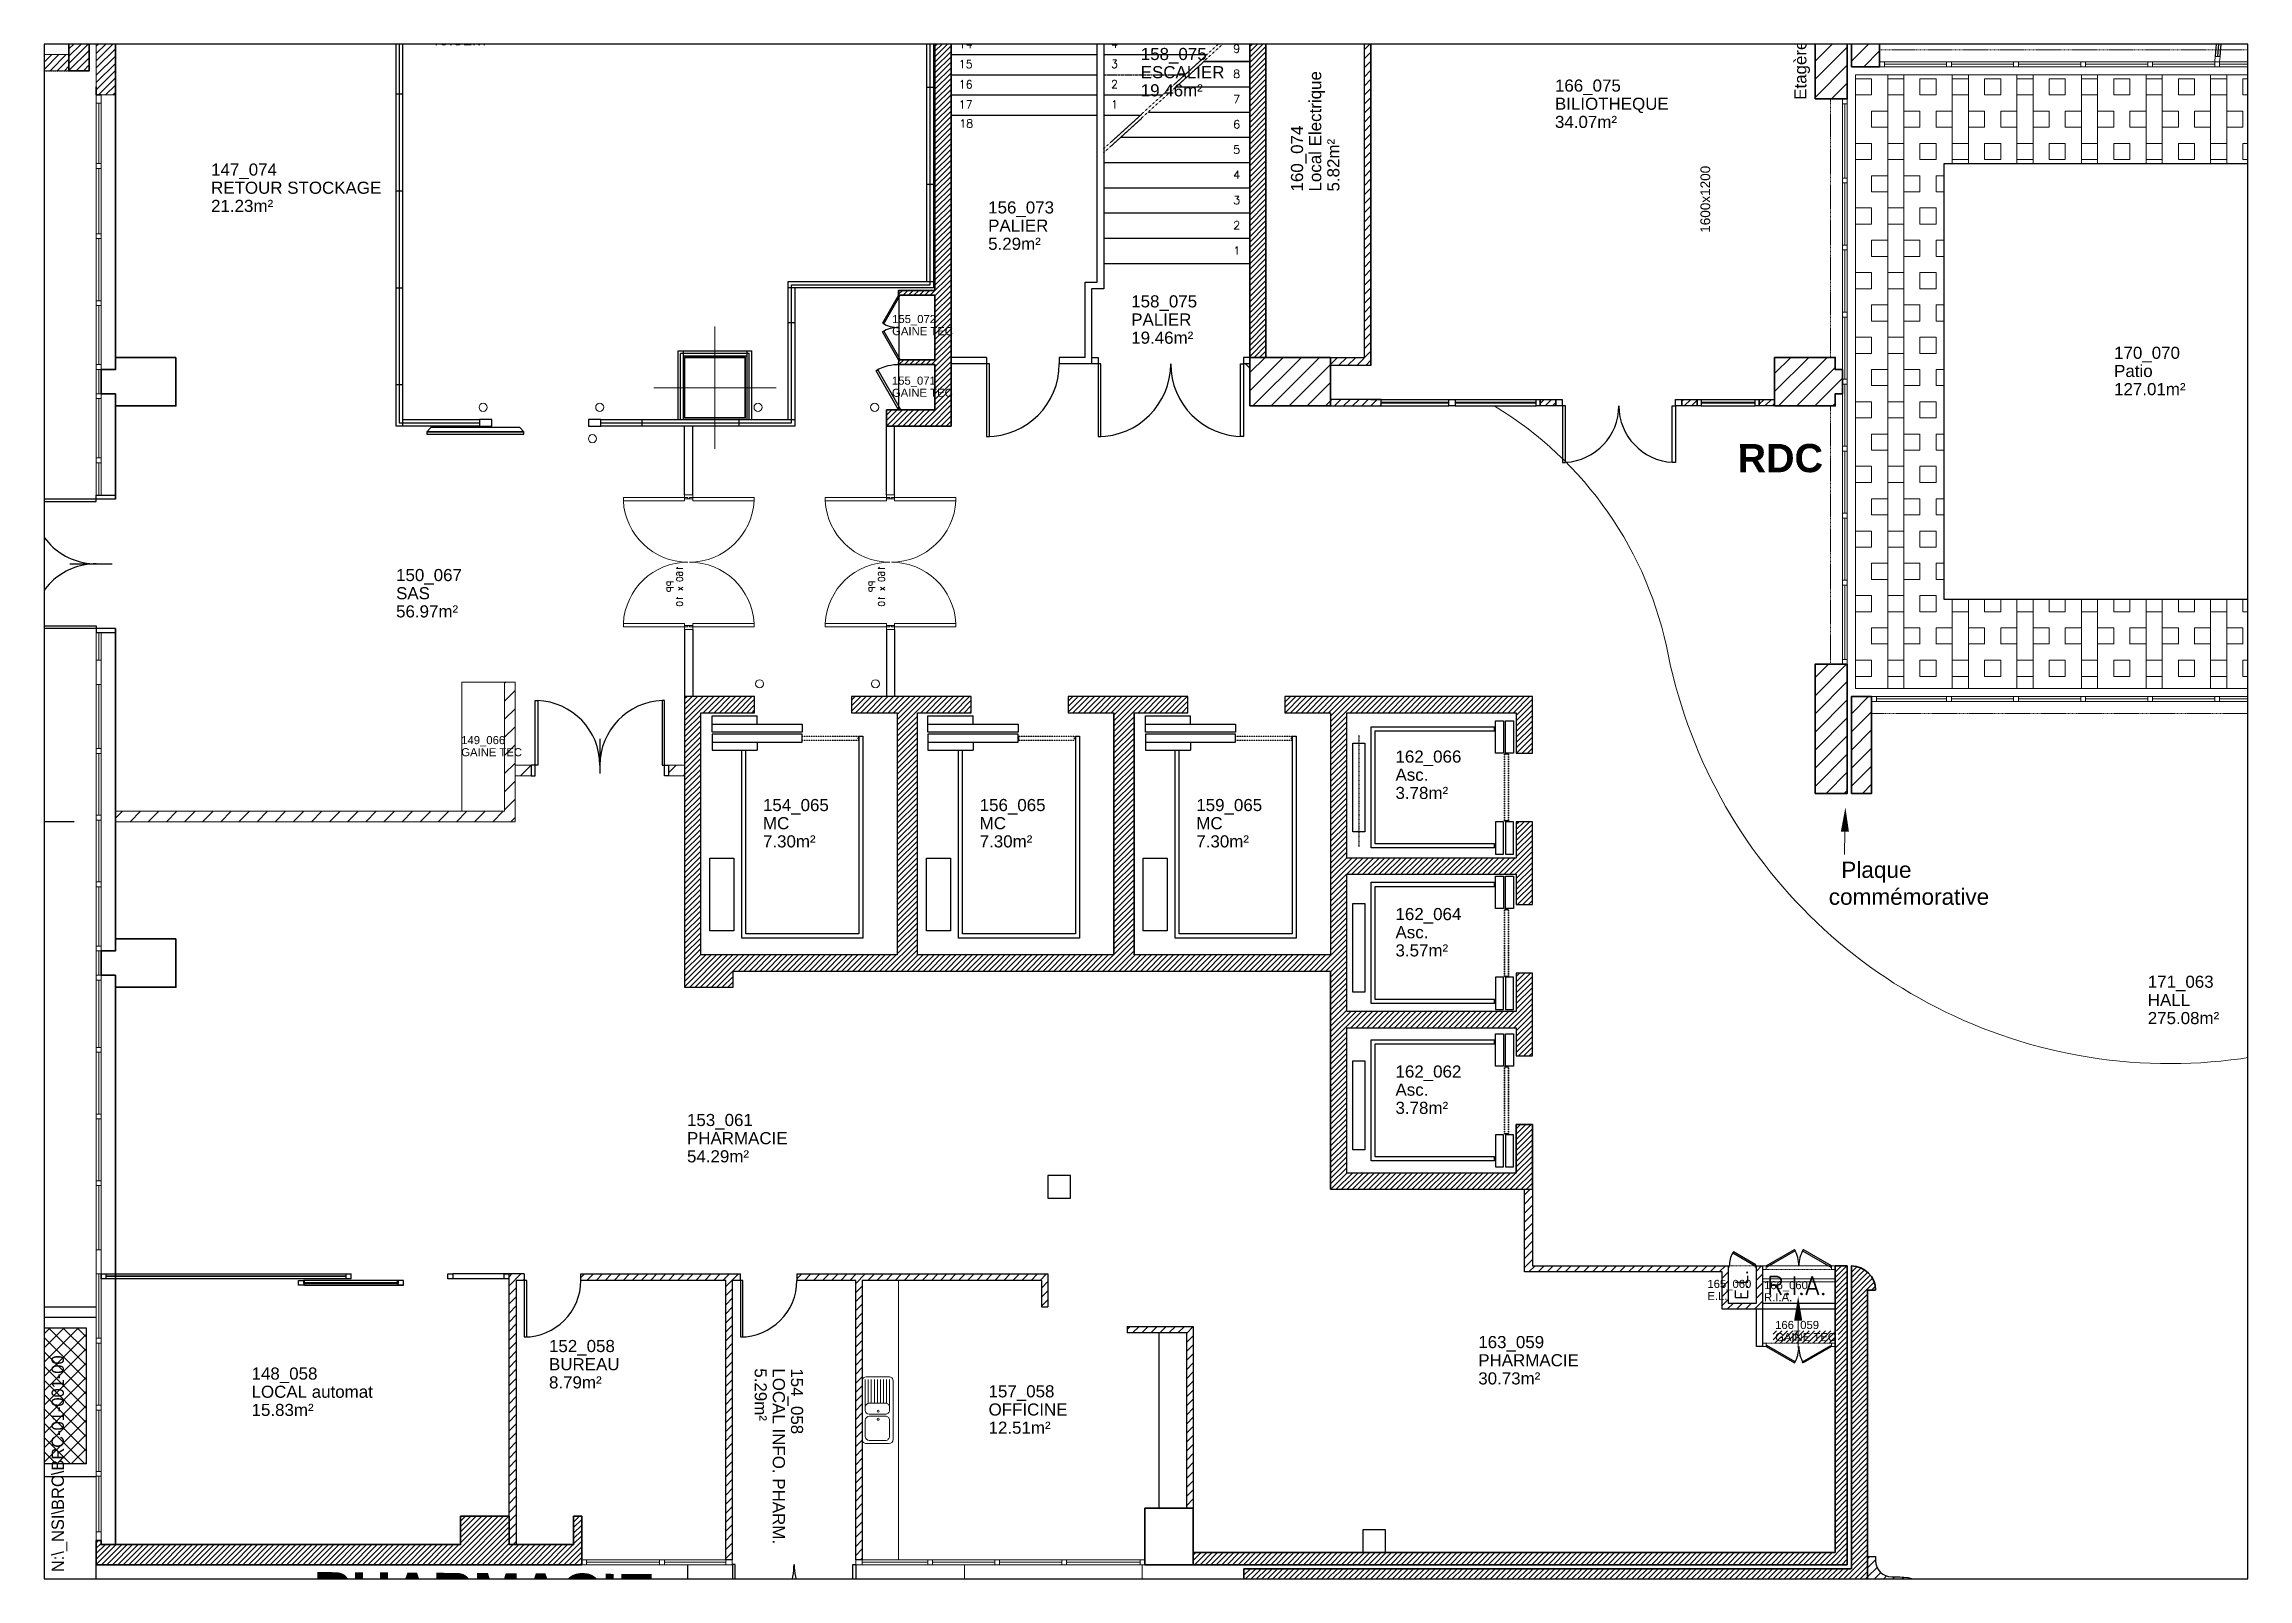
# Paper-space layout 'ascenseurs' of a CAD drawing. Header units: metres, sheet in millimetres. Extents: x 1 to 411, y -1 to 285.
# The model-space entities are those that its viewports show. They can reach past a viewport. Long polylines and large blocks are cut down to what shows.
import ezdxf
from ezdxf.enums import TextEntityAlignment as Align

# ---------------------------------------------------------------- set-up
doc = ezdxf.new("R2010")
doc.units = ezdxf.units.M
doc.header["$LTSCALE"] = 5
for name, pattern in [('AXE', [2, 1.25, -0.25, 0.25, -0.25]), ('CACHÉ', [0.25, 0.125, -0.125]), ('CONTINU', [0]), ('DISCONTINU', [0.75, 0.5, -0.25]), ('MIXTE', [1, 0.5, -0.25, 0, -0.25]), ('POINTILLÉS', [0.1, 0.05, -0.05])]:
    doc.linetypes.add(name, pattern=pattern)
doc.layers.get('0').update_dxf_attribs({"lineweight": 0})
for name, color, linetype, lineweight in [('002 Poteaux', 7, 'Continuous', 18), ('004 cloisons', 7, 'Continuous', 5), ('006 porte à batteuse', 7, 'Continuous', 0), ('007 Fenêtres', 4, 'Continuous', 0), ('007 porte à batteuse', 7, 'Continuous', 0), ('00_tx_rep_local', 7, 'Continuous', 5), ('800 Espace-vert', 8, 'Continuous', 5), ('_AC2R-PRO-MACONNERIE-130 mm', 7, 'Continuous', 18), ('A_chass', 4, 'Continuous', 20), ('A_MURS_STRU', 7, 'Continuous', 35), ('A_SANI', 5, 'Continuous', 20), ('RDC', 7, 'Continuous', 0)]:
    doc.layers.add(name, color=color, linetype=linetype, lineweight=lineweight)
for name, color, linetype in [('00_Fmult', 7, 'Continuous'), ('A_ACCÈS', 7, 'CONTINU'), ('A_clois_hach', 7, 'Continuous'), ('A_Etiqu_Gaine', 7, 'Continuous'), ('A_Etiqu_Gaine_ancien', 7, 'Continuous'), ('A_Etiqu_Gaine_code', 7, 'Continuous'), ('A_Etiqu_Local', 7, 'Continuous'), ('A_HACH_CLOIS', 7, 'CONTINU'), ('A_HACH_STRUC', 7, 'Continuous'), ('A_MUR_CLOI', 7, 'Continuous'), ('A_MURS_CLOI', 7, 'Continuous'), ('A_PORT', 7, 'Continuous'), ('TEXTE', 8, 'CONTINU'), ('Z_Zone_Service', 5, 'Continuous')]:
    doc.layers.add(name, color=color, linetype=linetype)
doc.styles.add('ARIAL', font='arial.ttf', dxfattribs={"height": 30})
doc.styles.add('Attribut', font='arial.ttf')
doc.styles.add('ROMANS', font='ROMANS')
doc.styles.add('ROMANS8', font='romans8', dxfattribs={"height": 10})
doc.styles.add('SIMPLEX', font='SIMPLEX')
doc.styles.add('STYLE1', font='arial.ttf', dxfattribs={"height": 0.5})
doc.styles.add('TEXT_1', font='arial.ttf', dxfattribs={"height": 0.1})
doc.linetypes.add('ISOLATION', pattern='A,0.0001,-0.1,[134,ltypeshp.shx,S=0.1,R=0,X=-0.1,Y=0],-0.2,[134,ltypeshp.shx,S=0.1,R=180,X=0.1,Y=0],-0.1', length=0.4001)
pattern_1 = [(45, (-118.550106, -211.35183), (-0.044901281, 0.044901281), [])]
pattern_2 = [(44.411375, (0, -0.089996), (-0.044437629, 0.045360194), [])]

psp = doc.layouts.new('ascenseurs')

# ---------------------------------------------------------------- texts
at = {"insert": (2.75, 0.7), "char_height": 2.2861, "width": 244.7961, "attachment_point": 1, "rotation": 90}
psp.add_mtext('N:\\\\_NSI\\\\BRC\\\\BRC-01-001-00', dxfattribs=at)

msp = doc.modelspace()

# ---------------------------------------------------------------- texts
at = {"color": 8, "style": 'ARIAL'}
msp.add_text('Muret Ht: 1.50', height=0.1, dxfattribs=at).set_placement((152.058, 75.212))
at = {"color": 8, "insert": (166.461, 65.004), "char_height": 0.2, "width": 6.33153, "attachment_point": 1, "style": 'STYLE1'}
msp.add_mtext('{\\C83;  Plaque\\Pcommémorative}', dxfattribs=at)
at = {"layer": '00_tx_rep_local', "color": 8, "linetype": 'Continuous'}
for s, height, style, p in [('14', 0.1, 'SIMPLEX', (155.686, 75.08)), ('4', 0.1, 'SIMPLEX', (157.571, 75.082)), ('15', 0.1, 'SIMPLEX', (155.686, 74.83)), ('3', 0.1, 'SIMPLEX', (157.571, 74.832)), ('16', 0.1, 'SIMPLEX', (155.686, 74.58)), ('2', 0.1, 'SIMPLEX', (157.571, 74.582)), ('17', 0.1, 'SIMPLEX', (155.686, 74.33)), ('1', 0.1, 'SIMPLEX', (157.571, 74.332)), ('18', 0.1, 'SIMPLEX', (155.693, 74.095)), ('R.I.A.', 0.225, 'ROMANS', (165.698, 59.642))]:
    msp.add_text(s, height=height, dxfattribs=dict(at, style=style)).set_placement(p)
at = {"layer": '00_tx_rep_local', "color": 8, "linetype": 'Continuous', "style": 'SIMPLEX'}
for s, p in [('9', (159.171, 75.022)), ('8', (159.171, 74.71)), ('7', (159.171, 74.397)), ('6', (159.171, 74.085)), ('5', (159.171, 73.772)), ('4', (159.171, 73.46)), ('3', (159.171, 73.147)), ('2', (159.171, 72.835)), ('1', (159.171, 72.522))]:
    msp.add_text(s, height=0.1, dxfattribs=at).set_placement(p, align=Align.RIGHT)
at = {"layer": '00_tx_rep_local', "color": 8, "linetype": 'Continuous', "style": 'ROMANS'}
msp.add_text('E.L.', height=0.153, rotation=90, dxfattribs=at).set_placement((165.458, 59.582))
at = {"layer": 'TEXTE', "color": 8, "attachment_point": 1, "rotation": 90, "style": 'ARIAL'}
for s, insert, char_height in [('Etagère', (166.034, 74.438), 0.15), ('1600x1200', (164.872, 72.792), 0.12)]:
    msp.add_mtext_dynamic_manual_height_columns(s, width=23.87682, gutter_width=12.5, heights=[0], dxfattribs=dict(at, insert=insert, char_height=char_height))
at = {"layer": 'TEXTE', "color": 8, "insert": (165.331, 70.176), "char_height": 0.35, "width": 8.427, "attachment_point": 1, "rotation": 0.083, "style": 'TEXT_1'}
msp.add_mtext('{\\fArial|b1|i0|c0|p34;RDC}', dxfattribs=at)
at = {"layer": 'Z_Zone_Service', "color": 8, "insert": (147.695, 56.208), "char_height": 0.5, "width": 19, "attachment_point": 1, "rotation": 359.6574, "style": 'TEXT_1'}
msp.add_mtext('{\\fArial|b1|i0|c0|p34;PHARMACIE}', dxfattribs=at)

# ---------------------------------------------------------------- blocks, each defined once
blk = doc.blocks.new('BROCA0P-G161')
at = {"layer": '004 cloisons', "color": 6, "linetype": 'Continuous'}
for p, q in [((57.039993, 36.290001), (57.039993, 29.409998)), ((57.07, 36.290001), (57.07, 35.369999)), ((57.100006, 36.290001), (57.099998, 29.409994)), ((57.069992, 35.309998), (57.069992, 34.539997)), ((57.069992, 34.48), (57.069992, 33.709995)), ((57.069992, 33.649998), (57.069992, 32.879997)), ((57.069992, 32.82), (57.069992, 32.049999)), ((57.069992, 31.990002), (57.069992, 31.220001)), ((57.069992, 31.160004), (57.069992, 30.389999)), ((57.069992, 30.330002), (57.069992, 29.409994))]:
    blk.add_line(p, q, dxfattribs=at)
at = {"layer": '004 cloisons', "color": 7, "linetype": 'Continuous'}
for points in [[(57.040001, 36.349998), (57.099998, 36.349998), (57.100006, 36.290001), (57.039993, 36.290001)], [(57.040009, 35.369999), (57.100006, 35.369995), (57.100014, 35.310001), (57.040001, 35.309998)], [(57.040001, 34.539997), (57.099998, 34.539993), (57.100006, 34.48), (57.039993, 34.479996)], [(57.040001, 33.709995), (57.099998, 33.709995), (57.100006, 33.649998), (57.039993, 33.649998)], [(57.039993, 32.879997), (57.100006, 32.879997), (57.099998, 32.82), (57.040001, 32.82)], [(57.040001, 32.049999), (57.099998, 32.049999), (57.100006, 31.990002), (57.039993, 31.990002)], [(57.040001, 31.220001), (57.099998, 31.219997), (57.100006, 31.160004), (57.039993, 31.16)], [(57.039993, 30.389999), (57.099991, 30.389999), (57.099998, 30.330002), (57.039986, 30.330002)], [(57.039993, 29.409998), (57.099998, 29.409994), (57.099998, 29.35), (57.039993, 29.349997)]]:
    blk.add_lwpolyline(points, close=True, dxfattribs=at)
blk = doc.blocks.new('BROCA0P-G376')
at = {"layer": '004 cloisons', "color": 6, "linetype": 'Continuous'}
for p, q in [((58.330002, 36.780003), (57.559998, 36.780003)), ((64.139999, 36.749989), (57.559998, 36.749996)), ((64.139999, 36.810001), (57.560001, 36.810001)), ((59.160004, 36.780003), (58.389999, 36.780003)), ((59.990002, 36.780003), (59.220001, 36.780003)), ((60.82, 36.780003), (60.049999, 36.780003)), ((61.649998, 36.780003), (60.879997, 36.780003)), ((62.48, 36.779999), (61.709995, 36.779999)), ((63.309998, 36.779999), (62.539997, 36.779999)), ((64.139999, 36.779995), (63.369999, 36.779995))]:
    blk.add_line(p, q, dxfattribs=at)
at = {"layer": '004 cloisons', "color": 7, "linetype": 'Continuous'}
for points in [[(57.560001, 36.810001), (57.559998, 36.749996), (57.500004, 36.749996), (57.5, 36.810001)], [(58.389999, 36.809998), (58.389999, 36.75), (58.330002, 36.749992), (58.330002, 36.810005)], [(59.220001, 36.809994), (59.219997, 36.749996), (59.160004, 36.749989), (59.16, 36.810001)], [(60.049999, 36.80999), (60.049999, 36.749992), (59.990002, 36.749985), (59.990002, 36.809998)], [(60.879997, 36.810001), (60.879997, 36.749989), (60.82, 36.749996), (60.82, 36.809994)], [(61.709995, 36.809994), (61.709995, 36.749996), (61.649998, 36.749989), (61.649998, 36.810001)], [(62.539997, 36.80999), (62.539993, 36.749992), (62.48, 36.749985), (62.479996, 36.809998)], [(63.369999, 36.809986), (63.369995, 36.749989), (63.310001, 36.749981), (63.309998, 36.809994)], [(64.199997, 36.809994), (64.199997, 36.749996), (64.139999, 36.749989), (64.139999, 36.810001)]]:
    blk.add_lwpolyline(points, close=True, dxfattribs=at)
blk = doc.blocks.new('BROCA0P-G298')
at = {"layer": '004 cloisons', "color": 6, "linetype": 'Continuous'}
for p, q in [((64.240005, 28.949997), (57.460003, 28.949997)), ((58.330002, 28.919998), (57.459999, 28.919998)), ((64.240005, 28.889984), (57.459999, 28.889992)), ((59.160004, 28.919998), (58.389999, 28.919998)), ((59.990002, 28.919998), (59.220001, 28.919998)), ((60.82, 28.919998), (60.049999, 28.919998)), ((61.649998, 28.919998), (60.879997, 28.919998)), ((62.48, 28.919994), (61.709995, 28.919994)), ((63.309998, 28.919994), (62.539997, 28.919994)), ((64.240005, 28.919991), (63.369999, 28.919991))]:
    blk.add_line(p, q, dxfattribs=at)
at = {"layer": '004 cloisons', "color": 7, "linetype": 'Continuous'}
for points in [[(57.460003, 28.949997), (57.459999, 28.889992), (57.400005, 28.889992), (57.400002, 28.949997)], [(58.389999, 28.949993), (58.389999, 28.889996), (58.330002, 28.889988), (58.330002, 28.950001)], [(59.220001, 28.949989), (59.219997, 28.889992), (59.160004, 28.889984), (59.16, 28.949997)], [(60.049999, 28.949986), (60.049999, 28.889988), (59.990002, 28.88998), (59.990002, 28.949993)], [(60.879997, 28.949997), (60.879997, 28.889984), (60.82, 28.889992), (60.82, 28.949989)], [(61.709995, 28.949989), (61.709995, 28.889992), (61.649998, 28.889984), (61.649998, 28.949997)], [(62.539997, 28.949986), (62.539993, 28.889988), (62.48, 28.88998), (62.479996, 28.949993)], [(63.369999, 28.949982), (63.369995, 28.889984), (63.310001, 28.889977), (63.309998, 28.949989)], [(64.300003, 28.949989), (64.300003, 28.889992), (64.240005, 28.889984), (64.240005, 28.949997)]]:
    blk.add_lwpolyline(points, close=True, dxfattribs=at)
blk = doc.blocks.new('A$C4FA678C5')
blk.add_line((0.85, 0.457), (0.85, 0.026))
at = {"linetype": 'Continuous', "flags": 128}
for points in [[(0.05, 0.13), (0.05, 0.93), (0.08, 0.93), (0.08, 0.13), (0.05, 0.13)], [(1.65, 0.13), (1.65, 0.93), (1.62, 0.93), (1.62, 0.13), (1.65, 0.13)], [(0.05, 0), (0.05, 0.13), (0, 0.13), (0, 0), (0.05, 0)], [(1.65, 0), (1.65, 0.13), (1.7, 0.13), (1.7, 0), (1.65, 0)]]:
    blk.add_lwpolyline(points, dxfattribs=at)
at = {"linetype": 'Continuous'}
for centre, start, end in [((0.05, 0.13), 359.9968, 88.1272), ((1.65, 0.13), 91.8728, 180.0032)]:
    blk.add_arc(centre, 0.8, start, end, dxfattribs=at)
blk = doc.blocks.new('A$C398B62A6')
blk.add_line((-56.4, -85), (-3.9, -85))
at = {"linetype": 'Continuous'}
for points in [[(0, -5), (-23.7, -5), (-23.7, 0), (0, 0), (0, -5)], [(-23.7, -5), (-103.7, -5), (-103.7, -8), (-23.7, -8), (-23.7, -5)], [(-23.7, -165), (-103.7, -165), (-103.7, -162), (-23.7, -162), (-23.7, -165)], [(0, -165), (-23.7, -165), (-23.7, -170), (0, -170), (0, -165)]]:
    blk.add_lwpolyline(points, dxfattribs=at)
for centre, start, end in [((-23.7, -5), 180, 270), ((-23.7, -165), 89.9968, 178.1272)]:
    blk.add_arc(centre, 80, start, end, dxfattribs=at)
blk = doc.blocks.new('Porte-coul-120-ep8')
at = {"linetype": 'Continuous'}
for points in [[(8, 150), (0, 150), (0, 135), (8, 135), (8, 150)], [(15, -65.2), (15, 54.8), (10, 49.8), (10, -60.2), (15, -65.2)], [(18, -65.2), (18, 54.8), (15, 54.8), (15, -65.2), (18, -65.2)], [(8, 15), (0, 15), (0, 0), (8, 0), (8, 15)]]:
    blk.add_lwpolyline(points, dxfattribs=at)
blk.add_lwpolyline([(15, 67, 0, 0, 0), (15, 84.7, 5, 0, 0), (15, 98.1, 0, 0, 0)], format="xyseb")
blk = doc.blocks.new('A_Etiqu_Local')
at = {"style": 'Attribut', "flags": 1}
for tag, p in [('CODE_HOPITAL', (-0.446, 1.632)), ('CODE_SITE', (-0.446, 1.407)), ('CODE_BATIMENT', (-0.446, 1.182)), ('CODE_SECTEUR', (-0.446, 0.957)), ('CODE_ETAGE', (-0.446, 0.732)), ('NOM_NORMALISE', (-0.446, -0.843)), ('SECTEUR_ACTIVITE', (-0.446, -1.068)), ('SOUS_SECTEUR_ACTIVITE', (-0.446, -1.293)), ('VOLUME', (-0.446, -1.518)), ('SERVICE', (-0.446, -1.743)), ('CODE_UG', (-0.446, -1.968)), ('CODE_UA', (-0.446, -2.193)), ('CODE_POLE', (-0.446, -2.418)), ('OCCUPANT_EXTERNE', (-0.446, -2.643)), ('DISPONIBILITE', (-0.446, -2.868)), ('ACCES_HANDICAPES', (-0.446, -3.093)), ('NATURE_SOL', (-0.446, -3.318)), ('RISQUE_LABORATOIRE', (-0.446, -3.543)), ('AMIANTE', (-0.446, -3.768))]:
    blk.add_attdef(tag, p, '', height=0.15, dxfattribs=at)
at = {"layer": 'A_Etiqu_Local', "style": 'Attribut'}
for tag, p in [('CODE_PIECE', (-0.446, 0.282)), ('NOM_USAGE', (-0.446, 0.057)), ('SURFACE', (-0.446, -0.168))]:
    blk.add_attdef(tag, p, '', height=0.15, dxfattribs=at)
blk = doc.blocks.new('A_Etiqu_Gaine')
at = {"style": 'Attribut', "flags": 1}
for tag, p in [('CODE_HOPITAL', (-0.432, 0.865)), ('CODE_SITE', (-0.432, 0.715)), ('CODE_BATIMENT', (-0.432, 0.565)), ('CODE_SECTEUR', (-0.432, 0.415)), ('CODE_ETAGE', (-0.432, 0.265)), ('NOM_NORMALISE', (-0.432, -0.335)), ('SECTEUR_ACTIVITE', (-0.432, -0.485)), ('SOUS_SECTEUR_ACTIVITE', (-0.432, -0.635)), ('SURFACE', (-0.432, -0.785)), ('CODE_UG', (-0.432, -0.935)), ('CODE_POLE', (-0.432, -1.085)), ('AMIANTE', (-0.432, -1.235))]:
    blk.add_attdef(tag, p, '', height=0.1, dxfattribs=at)
at = {"layer": 'A_Etiqu_Gaine', "style": 'Attribut'}
blk.add_attdef('NOM_USAGE', (-0.432, -0.185), '', height=0.1, dxfattribs=at)
at = {"layer": 'A_Etiqu_Gaine_ancien', "style": 'Attribut'}
blk.add_attdef('CODE_PIECE_ANCIEN', (-0.432, 0.115), '', height=0.1, dxfattribs=at)
at = {"layer": 'A_Etiqu_Gaine_code', "style": 'Attribut'}
blk.add_attdef('CODE_PIECE', (-0.432, -0.035), '', height=0.1, dxfattribs=at)
blk = doc.blocks.new('P160b10')
for p, q in [((-0.1, 0), (0, 0)), ((0, 0), (0, -0.05)), ((-0.859, -0.035), (-0.1, -0.035)), ((-0.859, -0.075), (-0.859, -0.035)), ((-0.859, -0.075), (-0.1, -0.075)), ((-0.1, 0), (-0.1, -0.035)), ((-0.1, -0.035), (-0.06, -0.035)), ((-0.1, -0.035), (-0.1, -0.075)), ((-0.06, -0.035), (-0.06, -0.05)), ((-0.06, -0.05), (0, -0.05)), ((-0.859, -1.595), (-0.859, -1.635)), ((-0.859, -1.595), (-0.1, -1.595)), ((-0.859, -1.635), (-0.1, -1.635)), ((-0.1, -1.635), (-0.1, -1.595)), ((-0.1, -1.635), (-0.06, -1.635)), ((-0.1, -1.67), (-0.1, -1.635)), ((-0.06, -1.635), (-0.06, -1.62)), ((-0.06, -1.62), (0, -1.62)), ((0, -1.67), (0, -1.62)), ((-0.1, -1.67), (0, -1.67))]:
    blk.add_line(p, q)
for centre, start, end in [((-0.06, -0.035), 182.866, 270), ((-0.06, -1.635), 90, 177.134)]:
    blk.add_arc(centre, 0.8, start, end)
at = {"style": 'ROMANS8', "text_generation_flag": 4}
for tag, p in [('DEF', (-0.239, -1.136)), ('DIM', (-0.122, -1.131))]:
    blk.add_attdef(tag, text='', height=0.08, rotation=270, dxfattribs=at).set_placement(p, align=Align.CENTER)

# ---------------------------------------------------------------- hatches: boundary and pattern name
at = {"layer": '002 Poteaux'}
h = msp.add_hatch(dxfattribs=at)
h.set_pattern_fill('ANSI31', color=256, style=0)
h.paths.add_polyline_path([(160.291, 71.249), (159.291, 71.249), (159.291, 70.649), (160.291, 70.649), (160.291, 70.729)])
at = {"layer": '800 Espace-vert', "linetype": 'Continuous'}
h = msp.add_hatch(dxfattribs=at)
h.set_pattern_fill('ANSI37', color=8, style=0)
h.set_pattern_definition([(45, (109.35567, 38.80848), (-0.08838835, 0.08838835), []), (135, (109.35567, 38.80848), (-0.08838835, -0.08838835), [])])
h.paths.add_polyline_path([(155.956, 56.099), (155.956, 55.299), (157.756, 55.299), (157.756, 56.099)])
at = {"layer": '_AC2R-PRO-MACONNERIE-130 mm'}
h = msp.add_hatch(dxfattribs=at)
h.set_pattern_fill('ANSI31', color=8, scale=0.02, style=0)
h.set_pattern_definition(pattern_1)
h.paths.add_polyline_path([(145.241, 74.499), (145.004, 74.499), (145.004, 77.849), (145.241, 77.849)])
h = msp.add_hatch(dxfattribs=at)
h.set_pattern_fill('ANSI31', color=8, scale=0.02, style=0)
h.paths.add_polyline_path([(144.916, 75.799), (144.666, 75.799), (144.666, 74.799), (144.916, 74.799)])
h = msp.add_hatch(dxfattribs=at)
h.set_pattern_fill('ANSI31', color=8, scale=0.02, style=0)
h.set_pattern_definition(pattern_1)
h.paths.add_polyline_path([(144.666, 74.999), (144.141, 74.999), (144.141, 74.799), (144.666, 74.799)])
at = {"layer": 'A_clois_hach'}
h = msp.add_hatch(dxfattribs=at)
h.set_pattern_fill('ANSI31', color=8, scale=0.02, angle=-0.58862, style=0)
h.paths.add_polyline_path([(166.291, 75.249), (166.391, 75.249), (166.391, 77.049), (165.991, 77.049), (165.991, 76.949), (166.291, 76.949)])
h = msp.add_hatch(dxfattribs=at)
h.set_pattern_fill('ANSI31', color=8, scale=0.02, angle=-0.5886, style=0)
h.set_pattern_definition(pattern_2)
h.paths.add_polyline_path([(162.888, 70.729), (163.081, 70.729), (163.081, 70.649), (162.888, 70.649)])
h = msp.add_hatch(dxfattribs=at)
h.set_pattern_fill('ANSI31', color=8, scale=0.02, angle=-0.5886, style=0)
h.set_pattern_definition(pattern_2)
h.paths.add_polyline_path([(164.832, 70.649), (164.642, 70.649), (164.642, 70.729), (164.832, 70.729)])
h = msp.add_hatch(dxfattribs=at)
h.set_pattern_fill('ANSI31', color=8, scale=0.02, angle=-0.5886, style=0)
h.set_pattern_definition(pattern_2)
h.paths.add_polyline_path([(165.791, 70.649), (165.601, 70.649), (165.601, 70.729), (165.791, 70.729)])
at = {"layer": 'A_HACH_CLOIS'}
h = msp.add_hatch(dxfattribs=at)
h.set_pattern_fill('ANSI31', color=8, scale=0.015, style=0)
h.paths.add_polyline_path([(159.291, 78.249), (155.391, 78.249), (155.391, 72.078), (154.941, 72.078), (154.941, 72.018), (155.391, 72.018), (155.391, 71.219), (154.942, 71.219), (154.941, 71.159), (155.391, 71.159), (155.391, 70.599), (154.791, 70.599), (154.791, 70.399), (155.591, 70.399), (155.591, 78.049), (159.291, 78.049)])
h = msp.add_hatch(dxfattribs=at)
h.set_pattern_fill('ANSI31', color=8, scale=0.015, style=0)
h.paths.add_polyline_path([(159.491, 71.249), (159.291, 71.249), (159.291, 77.849), (159.491, 77.849)])
h = msp.add_hatch(dxfattribs=at)
h.set_pattern_fill('ANSI31', color=8, scale=0.025, style=0)
h.paths.add_polyline_path([(160.711, 75.999), (160.711, 76.099), (160.866, 76.099), (160.866, 75.999), (160.791, 75.999), (160.791, 71.149), (160.291, 71.149), (160.291, 71.249), (160.711, 71.249)])
h = msp.add_hatch(dxfattribs=at)
h.set_pattern_fill('ANSI31', color=8, scale=0.025, style=0)
h.paths.add_polyline_path([(160.291, 70.649), (160.916, 70.649), (160.916, 70.729), (160.791, 70.729), (160.711, 70.729), (160.291, 70.729)])
h = msp.add_hatch(dxfattribs=at)
h.set_pattern_fill('ANSI31', color=8, scale=0.015, style=0)
h.paths.add_polyline_path([(153.158, 67.049), (152.291, 67.049), (152.291, 63.449), (152.891, 63.449), (152.891, 63.649), (160.291, 63.649), (160.291, 60.949), (162.791, 60.949), (162.791, 61.749), (162.591, 61.749), (162.591, 61.149), (160.491, 61.149), (160.491, 62.949), (162.591, 62.949), (162.591, 62.599), (162.791, 62.599), (162.791, 63.624), (162.591, 63.624), (162.591, 63.149), (160.491, 63.149), (160.491, 64.849), (162.591, 64.849), (162.591, 64.474), (162.791, 64.474), (162.791, 65.499), (162.591, 65.499), (162.591, 65.049), (160.491, 65.049), (160.491, 66.849), (162.591, 66.849), (162.591, 66.349), (162.791, 66.349), (162.791, 67.049), (159.725, 67.049), (159.725, 66.849), (160.291, 66.849), (160.291, 63.849), (157.858, 63.849), (157.858, 66.849), (158.525, 66.849), (158.525, 67.049), (157.041, 67.049), (157.041, 66.849), (157.608, 66.849), (157.608, 63.849), (155.174, 63.849), (155.174, 66.849), (155.841, 66.849), (155.841, 67.049), (154.358, 67.049), (154.358, 66.849), (154.924, 66.849), (154.924, 63.849), (152.491, 63.849), (152.491, 66.849), (153.158, 66.849)])
h = msp.add_hatch(dxfattribs=at)
h.set_pattern_fill('ANSI31', color=8, scale=0.025, style=0)
h.paths.add_polyline_path([(150.305, 59.899), (150.205, 59.899), (150.205, 59.819), (150.305, 59.819)])
h.paths.add_polyline_path([(150.205, 56.549), (150.116, 56.549), (150.116, 59.899), (150.205, 59.899)])
h = msp.add_hatch(dxfattribs=at)
h.set_pattern_fill('ANSI31', color=8, scale=0.025, style=0)
h.paths.add_polyline_path([(151.005, 59.819), (152.981, 59.819), (152.981, 59.899), (151.005, 59.899)])
h.paths.add_polyline_path([(152.881, 56.359), (152.801, 56.359), (152.801, 59.819), (152.881, 59.819)])
h = msp.add_hatch(dxfattribs=at)
h.set_pattern_fill('ANSI31', color=8, scale=0.025, style=0)
h.paths.add_polyline_path([(156.791, 59.899), (153.681, 59.899), (153.681, 59.819), (156.791, 59.819)])
h.paths.add_polyline_path([(156.711, 59.494), (156.791, 59.494), (156.791, 59.819), (156.711, 59.819)])
h.paths.add_polyline_path([(154.491, 59.819), (154.411, 59.819), (154.411, 56.359), (154.491, 56.359)])
h = msp.add_hatch(dxfattribs=at)
h.set_pattern_fill('ANSI31', color=8, scale=0.015, style=0)
edge = h.paths.add_edge_path()
edge.add_line((166.941, 56.399), (166.941, 59.699))
edge.add_line((166.941, 59.699), (167.041, 59.699))
edge.add_arc((166.741, 59.699), 0.3, 360, 450)
edge.add_line((166.741, 59.999), (166.741, 56.249))
edge.add_line((166.741, 56.249), (159.216, 56.249))
edge.add_line((159.216, 56.249), (159.216, 55.999))
edge.add_line((159.216, 55.999), (159.276, 55.999))
edge.add_line((159.276, 55.999), (159.466, 55.999))
edge.add_line((159.466, 55.999), (159.466, 56.049))
edge.add_line((159.466, 56.049), (163.211, 56.049))
edge.add_line((163.211, 56.049), (163.211, 55.464))
edge.add_line((163.211, 55.464), (162.85, 55.464))
edge.add_line((162.85, 55.464), (162.85, 55.389))
edge.add_line((162.85, 55.389), (163.211, 55.389))
edge.add_line((163.211, 55.389), (163.286, 55.389))
edge.add_line((163.286, 55.389), (163.286, 55.434))
edge.add_line((163.286, 55.434), (163.286, 56.049))
edge.add_line((163.286, 56.049), (164.186, 56.049))
edge.add_line((164.186, 56.049), (164.186, 55.389))
edge.add_line((164.186, 55.389), (164.261, 55.389))
edge.add_line((164.261, 55.389), (164.261, 55.434))
edge.add_line((164.261, 55.434), (164.261, 56.049))
edge.add_line((164.261, 56.049), (166.941, 56.049))
edge.add_line((166.941, 56.049), (166.941, 56.399))
h.paths.add_polyline_path([(166.691, 59.999), (166.541, 59.999), (166.541, 56.449), (158.591, 56.449), (158.591, 56.299), (166.691, 56.299)])
h.paths.add_polyline_path([(164.544, 56.049), (165.161, 56.049), (165.097, 56.049), (164.367, 56.049)], flags=17)
h.paths.add_polyline_path([(165.771, 59.041), (166.576, 59.041), (166.576, 59.196), (165.771, 59.196)], flags=17)
h = msp.add_hatch(dxfattribs=at)
h.set_pattern_fill('ANSI31', color=8, scale=0.025, style=0)
h.paths.add_polyline_path([(157.771, 59.169), (157.771, 59.249), (158.591, 59.249), (158.591, 56.999), (158.511, 56.999), (158.511, 59.169)])
h = msp.add_hatch(dxfattribs=at)
h.set_pattern_fill('ANSI31', color=8, scale=0.015, style=0)
h.paths.add_polyline_path([(145.004, 56.299), (145.004, 56.599), (145.064, 56.599), (145.064, 56.549), (149.516, 56.549), (149.516, 56.899), (150.116, 56.899), (150.116, 56.549), (150.916, 56.549), (150.916, 56.899), (151.016, 56.899), (151.016, 56.299), (150.036, 56.299)])
h = msp.add_hatch(dxfattribs=at)
h.set_pattern_fill('ANSI31', color=8, scale=0.025, style=0)
h.paths.add_polyline_path([(167.341, 56.149), (167.241, 56.149, -0.414208), (167.041, 56.349), (167.041, 56.399), (166.941, 56.399), (166.941, 56.049), (167.341, 56.049, -0.414212), (167.741, 55.649), (167.741, 55.499), (167.841, 55.499), (167.841, 55.649, 0.414214)])
at = {"layer": 'A_HACH_STRUC'}
h = msp.add_hatch(dxfattribs=at)
h.set_pattern_fill('ANSI31', color=8, scale=0.05)
h.paths.add_polyline_path([(166.691, 75.249), (166.641, 75.249), (166.291, 75.249), (166.291, 74.449), (166.691, 74.449)])
h.paths.add_polyline_path([(166.741, 74.849), (167.091, 74.849), (167.091, 74.909), (167.091, 74.909), (167.091, 75.249), (166.741, 75.249)])
h = msp.add_hatch(dxfattribs=at)
h.set_pattern_fill('ANSI31', color=8, scale=0.05)
h.paths.add_polyline_path([(160.291, 71.249), (159.291, 71.249), (159.291, 70.649), (160.291, 70.649), (160.291, 70.729)])
h = msp.add_hatch(dxfattribs=at)
h.set_pattern_fill('ANSI31', color=8, scale=0.05)
h.paths.add_polyline_path([(174.591, 67.049), (173.891, 67.049), (173.891, 66.989), (173.891, 66.449), (174.191, 66.449), (174.591, 66.449)])
h.paths.add_polyline_path([(174.191, 66.449), (173.891, 66.449), (173.891, 65.849), (174.591, 65.849), (174.591, 66.449)])
h.paths.add_polyline_path([(174.591, 67.449), (174.191, 67.449), (174.191, 67.099), (174.591, 67.099)])
h.paths.add_polyline_path([(166.391, 70.949), (165.791, 70.949), (165.791, 70.649), (166.391, 70.649)])
h.paths.add_polyline_path([(166.631, 70.949), (166.391, 70.949), (166.391, 70.649), (166.541, 70.649), (166.541, 70.799), (166.631, 70.799)])
h.paths.add_polyline_path([(166.391, 71.249), (165.791, 71.249), (165.791, 70.949), (166.391, 70.949)])
h.paths.add_polyline_path([(166.631, 71.099), (166.541, 71.099), (166.541, 71.249), (166.391, 71.249), (166.391, 70.949), (166.631, 70.949)])
h = msp.add_hatch(dxfattribs=at)
h.set_pattern_fill('ANSI31', color=8, scale=0.05)
h.paths.add_polyline_path([(166.691, 66.449), (166.291, 66.449), (166.291, 65.849), (166.691, 65.849), (166.691, 65.969), (166.691, 65.969)])
h.paths.add_polyline_path([(166.691, 66.929), (166.691, 67.449), (166.291, 67.449), (166.291, 66.449), (166.691, 66.449)])
h.paths.add_polyline_path([(166.991, 66.449), (166.741, 66.449), (166.741, 65.849), (166.991, 65.849)])
h.paths.add_polyline_path([(166.991, 67.049), (166.741, 67.049), (166.741, 66.449), (166.991, 66.449)])
at = {"layer": 'A_MUR_CLOI'}
h = msp.add_hatch(dxfattribs=at)
h.set_pattern_fill('ANSI31', color=8, scale=0.05)
h.paths.add_polyline_path([(150.191, 65.499), (145.241, 65.499), (145.241, 65.629), (150.061, 65.629), (150.061, 67.229), (150.191, 67.229)])
h = msp.add_hatch(dxfattribs=at)
h.set_pattern_fill('ANSI31', color=8, scale=0.05)
h.paths.add_polyline_path([(150.391, 66.199), (150.191, 66.199), (150.191, 66.069), (150.391, 66.069)])
h.paths.add_polyline_path([(152.091, 66.199), (152.291, 66.199), (152.291, 66.069), (152.091, 66.069)])
at = {"layer": 'A_MURS_CLOI'}
h = msp.add_hatch(dxfattribs=at)
h.set_pattern_fill('ANSI31', color=8, scale=0.025, style=0)
h.paths.add_polyline_path([(162.691, 60.949), (162.791, 60.949), (162.791, 59.999), (165.214, 59.999), (165.214, 59.537), (165.566, 59.537), (165.566, 59.999), (165.641, 59.999), (165.641, 59.462), (165.139, 59.462), (165.139, 59.924), (162.691, 59.924)])
edge = h.paths.add_edge_path(flags=17)
edge.add_line((165.139, 59.924), (162.691, 59.924))
h = msp.add_hatch(dxfattribs=at)
h.set_pattern_fill('ANSI37', color=8, style=0)
h.set_pattern_definition([(45, (109.8625, 38.09946), (-0.08838835, 0.08838835), []), (135, (109.8625, 38.09946), (-0.08838835, -0.08838835), [])])
h.paths.add_polyline_path([(144.882, 57.549), (143.382, 57.549), (143.382, 59.229), (144.882, 59.229)])

# ---------------------------------------------------------------- linework, layer by layer
at = {"color": 8}
for p, q in [((171.241, 74.909), (171.246, 74.979)), ((171.301, 74.909), (171.308, 74.975)), ((159.291, 71.116), (159.238, 71.169)), ((145.241, 69.543), (145.004, 69.543)), ((145.241, 67.843), (145.004, 67.843)), ((166.661, 65.377), (166.656, 65.092)), ((165.641, 59.999), (166.541, 59.999)), ((165.641, 59.84), (166.541, 59.84)), ((165.641, 59.801), (166.541, 59.801)), ((165.641, 59.462), (166.541, 59.462)), ((166.082, 59.322), (166.082, 58.98))]:
    msp.add_line(p, q, dxfattribs=at)
msp.add_lwpolyline([(161.834, 70.649), (161.754, 70.649), (161.754, 70.729), (161.834, 70.729)], close=True, dxfattribs=at)
msp.add_lwpolyline([(167.341, 56.049, -0.414214), (167.741, 55.649), (167.741, 55.499), (167.841, 55.499), (167.841, 55.649, 0.414214), (167.341, 56.149), (167.241, 56.149, -0.414214), (167.041, 56.349), (167.041, 56.399), (166.941, 56.399), (166.941, 56.049)], format="xyb", close=True, dxfattribs=at)
at = {"color": 8, "ltscale": 100}
for centre in [(149.795, 70.631), (151.239, 70.631), (153.2, 70.631), (154.644, 70.631), (153.219, 67.207), (154.654, 67.207)]:
    msp.add_circle(centre, 0.05, dxfattribs=at)
at = {"color": 8}
for centre, radius, start, end in [((159.923, 66.681), 4.635, 10.8199, 58.9061), ((170.684, 68.846), 6.342, 191.782, 334.6978)]:
    msp.add_arc(centre, radius, start, end, dxfattribs=at)
for points in [[(166.611, 65.378), (166.711, 65.376), (166.667, 65.677)], [(166.032, 59.322), (166.132, 59.322), (166.082, 59.622)]]:
    msp.add_solid(points, dxfattribs=at)
at = {"layer": '006 porte à batteuse', "color": 8, "linetype": 'CACHÉ'}
for p, q in [((165.214, 59.999), (165.566, 59.999)), ((166.496, 59.954), (165.686, 59.954)), ((165.686, 59.044), (166.496, 59.044))]:
    msp.add_line(p, q, dxfattribs=at)
at = {"layer": '006 porte à batteuse', "color": 8, "linetype": 'Continuous'}
for points in [[(165.229, 59.999), (165.229, 59.984), (165.214, 59.984), (165.214, 59.999)], [(165.566, 59.999), (165.566, 59.984), (165.551, 59.984), (165.551, 59.999)], [(165.641, 59.954), (165.641, 59.999), (165.686, 59.999), (165.686, 59.954)], [(166.496, 59.954), (166.496, 59.999), (166.541, 59.999), (166.541, 59.954)], [(165.641, 59.044), (165.641, 59), (165.686, 59), (165.686, 59.044)], [(166.496, 59.044), (166.496, 59), (166.541, 59), (166.541, 59.044)]]:
    msp.add_lwpolyline(points, close=True, dxfattribs=at)
at = {"layer": '007 Fenêtres', "color": 8, "linetype": 'Continuous'}
for p, q in [((145.004, 69.543), (145.004, 77.849)), ((145.034, 74.399), (145.034, 73.649)), ((145.064, 74.399), (145.064, 71.159)), ((145.034, 73.589), (145.034, 72.78)), ((145.034, 72.72), (145.034, 71.95)), ((145.034, 71.89), (145.034, 71.159)), ((145.034, 70.799), (145.034, 71.099)), ((145.034, 70.004), (145.034, 70.739)), ((145.064, 69.543), (145.064, 70.739)), ((145.034, 69.543), (145.034, 69.944)), ((145.004, 63.959), (145.004, 67.843)), ((145.034, 67.499), (145.034, 67.843)), ((145.064, 63.959), (145.064, 67.843)), ((145.034, 66.404), (145.034, 67.199)), ((145.034, 65.579), (145.034, 66.344)), ((145.034, 64.754), (145.034, 65.519)), ((145.034, 63.959), (145.034, 64.694)), ((145.004, 63.899), (145.004, 63.599)), ((145.034, 63.599), (145.034, 63.899)), ((145.064, 63.899), (145.064, 63.599)), ((145.004, 63.539), (145.004, 56.704)), ((145.034, 63.539), (145.034, 62.704)), ((145.064, 63.539), (145.064, 56.704)), ((145.034, 62.644), (145.034, 61.879)), ((145.034, 61.819), (145.034, 61.054)), ((145.034, 60.994), (145.034, 60.199)), ((145.034, 59.899), (145.034, 59.104)), ((145.034, 59.044), (145.034, 58.274)), ((145.034, 58.214), (145.034, 57.454)), ((145.034, 57.394), (145.034, 56.704)), ((151.076, 56.359), (152.881, 56.359)), ((151.076, 56.329), (151.981, 56.329)), ((151.076, 56.299), (152.881, 56.299)), ((152.041, 56.329), (152.801, 56.329)), ((154.411, 56.359), (157.931, 56.359)), ((154.411, 56.299), (157.931, 56.299)), ((154.941, 56.359), (154.491, 56.359)), ((154.491, 56.329), (155.301, 56.329)), ((155.361, 56.329), (156.131, 56.329)), ((156.191, 56.329), (156.961, 56.329)), ((157.021, 56.329), (157.931, 56.329))]:
    msp.add_line(p, q, dxfattribs=at)
for points in [[(145.004, 74.499), (145.064, 74.499), (145.064, 74.399), (145.004, 74.399)], [(145.004, 73.649), (145.064, 73.649), (145.064, 73.589), (145.004, 73.589)], [(145.004, 72.78), (145.064, 72.78), (145.064, 72.72), (145.004, 72.72)], [(145.004, 71.95), (145.064, 71.95), (145.064, 71.89), (145.004, 71.89)], [(145.004, 69.944), (145.064, 69.944), (145.064, 70.004), (145.004, 70.004)], [(145.004, 67.199), (145.064, 67.199), (145.064, 67.499), (145.004, 67.499)], [(145.004, 66.344), (145.064, 66.344), (145.064, 66.404), (145.004, 66.404)], [(145.004, 65.519), (145.064, 65.519), (145.064, 65.579), (145.004, 65.579)], [(145.004, 64.694), (145.064, 64.694), (145.064, 64.754), (145.004, 64.754)], [(145.004, 63.899), (145.064, 63.899), (145.064, 63.959), (145.004, 63.959)], [(145.004, 63.599), (145.064, 63.599), (145.064, 63.539), (145.004, 63.539)], [(145.004, 62.704), (145.064, 62.704), (145.064, 62.644), (145.004, 62.644)], [(145.004, 61.879), (145.064, 61.879), (145.064, 61.819), (145.004, 61.819)], [(145.004, 61.054), (145.064, 61.054), (145.064, 60.994), (145.004, 60.994)], [(145.004, 60.199), (145.064, 60.199), (145.064, 59.899), (145.004, 59.899)], [(145.004, 59.104), (145.064, 59.104), (145.064, 59.044), (145.004, 59.044)], [(145.004, 58.274), (145.064, 58.274), (145.064, 58.214), (145.004, 58.214)], [(145.004, 57.454), (145.064, 57.454), (145.064, 57.394), (145.004, 57.394)], [(145.004, 56.704), (145.064, 56.704), (145.064, 56.599), (145.004, 56.599)], [(151.016, 56.299), (151.016, 56.359), (151.076, 56.359), (151.076, 56.299)], [(151.981, 56.299), (151.981, 56.359), (152.041, 56.359), (152.041, 56.299)], [(152.801, 56.299), (152.801, 56.359), (152.881, 56.359), (152.881, 56.299)], [(154.411, 56.299), (154.411, 56.359), (154.491, 56.359), (154.491, 56.299)], [(155.301, 56.299), (155.301, 56.359), (155.361, 56.359), (155.361, 56.299)], [(156.131, 56.299), (156.131, 56.359), (156.191, 56.359), (156.191, 56.299)], [(156.961, 56.299), (156.961, 56.359), (157.021, 56.359), (157.021, 56.299)], [(157.931, 56.299), (157.931, 56.359), (157.991, 56.359), (157.991, 56.299)], [(159.216, 55.999), (159.276, 55.999), (159.276, 55.939), (159.216, 55.939)], [(159.406, 55.999), (159.466, 55.999), (159.466, 55.939), (159.406, 55.939)]]:
    msp.add_lwpolyline(points, close=True, dxfattribs=at)
for points in [[(145.004, 71.159), (145.064, 71.159)], [(145.004, 70.739), (145.064, 70.739), (145.064, 71.159)], [(145.064, 71.099), (145.004, 71.099)], [(145.064, 70.799), (145.004, 70.799)]]:
    msp.add_lwpolyline(points, dxfattribs=at)
at = {"layer": '007 porte à batteuse', "color": 8, "linetype": 'CACHÉ'}
msp.add_line((165.214, 59.999), (165.566, 59.999), dxfattribs=at)
at = {"layer": '007 porte à batteuse', "color": 8, "linetype": 'Continuous'}
for points in [[(165.229, 59.999), (165.229, 59.984), (165.214, 59.984), (165.214, 59.999)], [(165.566, 59.999), (165.566, 59.984), (165.551, 59.984), (165.551, 59.999)]]:
    msp.add_lwpolyline(points, close=True, dxfattribs=at)
at = {"layer": '800 Espace-vert', "color": 8, "linetype": 'Continuous'}
for p, q in [((166.991, 74.7), (166.791, 74.7)), ((166.991, 74.699), (166.991, 74.499)), ((167.191, 74.749), (167.191, 67.15)), ((167.391, 74.7), (167.191, 74.7)), ((167.391, 74.749), (167.391, 67.15)), ((167.791, 74.7), (167.591, 74.7)), ((167.591, 74.699), (167.591, 74.499)), ((167.791, 74.499), (167.791, 74.699)), ((167.991, 73.649), (167.991, 74.749)), ((168.191, 74.7), (167.991, 74.7)), ((168.191, 73.649), (168.191, 74.749)), ((168.591, 74.7), (168.391, 74.7)), ((168.391, 74.499), (168.391, 74.699)), ((168.591, 74.699), (168.591, 74.499)), ((168.791, 74.749), (168.791, 73.649)), ((168.991, 74.7), (168.791, 74.7)), ((168.991, 74.749), (168.991, 73.649)), ((169.391, 74.7), (169.191, 74.7)), ((169.191, 74.699), (169.191, 74.499)), ((169.391, 74.499), (169.391, 74.699)), ((169.591, 73.649), (169.591, 74.749)), ((169.791, 74.7), (169.591, 74.7)), ((169.791, 73.649), (169.791, 74.749)), ((170.191, 74.7), (169.991, 74.7)), ((169.991, 74.499), (169.991, 74.699)), ((170.191, 74.699), (170.191, 74.499)), ((170.391, 74.749), (170.391, 73.649)), ((170.591, 74.7), (170.391, 74.7)), ((170.591, 74.749), (170.591, 73.649)), ((170.991, 74.7), (170.791, 74.7)), ((170.791, 74.699), (170.791, 74.499)), ((170.991, 74.499), (170.991, 74.699)), ((171.191, 73.649), (171.191, 74.749)), ((171.391, 74.7), (171.191, 74.7)), ((171.391, 73.649), (171.391, 74.749)), ((171.791, 74.7), (171.591, 74.7)), ((171.591, 74.499), (171.591, 74.699)), ((166.991, 74.499), (166.791, 74.499)), ((166.991, 74.299), (166.991, 74.099)), ((167.191, 74.299), (166.991, 74.299)), ((167.391, 74.499), (167.191, 74.499)), ((167.591, 74.299), (167.391, 74.299)), ((167.791, 74.499), (167.591, 74.499)), ((167.591, 74.299), (167.591, 74.099)), ((167.791, 74.099), (167.791, 74.299)), ((167.991, 74.299), (167.791, 74.299)), ((168.191, 74.499), (167.991, 74.499)), ((168.391, 74.299), (168.191, 74.299)), ((168.591, 74.499), (168.391, 74.499)), ((168.391, 74.099), (168.391, 74.299)), ((168.591, 74.299), (168.591, 74.099)), ((168.791, 74.299), (168.591, 74.299)), ((168.991, 74.499), (168.791, 74.499)), ((169.191, 74.299), (168.991, 74.299)), ((169.391, 74.499), (169.191, 74.499)), ((169.191, 74.299), (169.191, 74.099)), ((169.591, 74.299), (169.391, 74.299)), ((169.391, 74.099), (169.391, 74.299)), ((169.791, 74.499), (169.591, 74.499)), ((169.991, 74.299), (169.791, 74.299)), ((170.191, 74.499), (169.991, 74.499)), ((169.991, 74.099), (169.991, 74.299)), ((170.191, 74.299), (170.191, 74.099)), ((170.391, 74.299), (170.191, 74.299)), ((170.591, 74.499), (170.391, 74.499)), ((170.791, 74.299), (170.591, 74.299)), ((170.991, 74.499), (170.791, 74.499)), ((170.791, 74.299), (170.791, 74.099)), ((170.991, 74.099), (170.991, 74.299)), ((171.191, 74.299), (170.991, 74.299)), ((171.391, 74.499), (171.191, 74.499)), ((171.591, 74.299), (171.391, 74.299)), ((171.791, 74.499), (171.591, 74.499)), ((171.591, 74.099), (171.591, 74.299)), ((167.191, 74.1), (166.991, 74.1)), ((167.591, 74.1), (167.391, 74.1)), ((167.991, 74.1), (167.791, 74.1)), ((168.391, 74.1), (168.191, 74.1)), ((168.791, 74.1), (168.591, 74.1)), ((169.191, 74.1), (168.991, 74.1)), ((169.591, 74.1), (169.391, 74.1)), ((169.991, 74.1), (169.791, 74.1)), ((170.391, 74.1), (170.191, 74.1)), ((170.791, 74.1), (170.591, 74.1)), ((171.191, 74.1), (170.991, 74.1)), ((171.591, 74.1), (171.391, 74.1)), ((166.791, 73.899), (166.991, 73.899)), ((166.791, 73.699), (166.991, 73.699)), ((166.991, 73.899), (166.991, 73.699)), ((167.191, 73.899), (167.391, 73.899)), ((167.191, 73.699), (167.391, 73.699)), ((167.591, 73.899), (167.591, 73.699)), ((167.591, 73.899), (167.791, 73.899)), ((167.591, 73.699), (167.791, 73.699)), ((167.791, 73.699), (167.791, 73.899)), ((167.991, 73.899), (168.191, 73.899)), ((167.991, 73.699), (168.191, 73.699)), ((168.391, 73.699), (168.391, 73.899)), ((168.391, 73.899), (168.591, 73.899)), ((168.391, 73.699), (168.591, 73.699)), ((168.591, 73.899), (168.591, 73.699)), ((168.791, 73.899), (168.991, 73.899)), ((168.791, 73.699), (168.991, 73.699)), ((169.191, 73.899), (169.391, 73.899)), ((169.191, 73.899), (169.191, 73.699)), ((169.191, 73.699), (169.391, 73.699)), ((169.391, 73.699), (169.391, 73.899)), ((169.591, 73.899), (169.791, 73.899)), ((169.591, 73.699), (169.791, 73.699)), ((169.991, 73.699), (169.991, 73.899)), ((169.991, 73.899), (170.191, 73.899)), ((169.991, 73.699), (170.191, 73.699)), ((170.191, 73.899), (170.191, 73.699)), ((170.391, 73.899), (170.591, 73.899)), ((170.391, 73.699), (170.591, 73.699)), ((170.791, 73.899), (170.791, 73.699)), ((170.791, 73.899), (170.991, 73.899)), ((170.791, 73.699), (170.991, 73.699)), ((170.991, 73.699), (170.991, 73.899)), ((171.191, 73.899), (171.391, 73.899)), ((171.191, 73.699), (171.391, 73.699)), ((171.591, 73.699), (171.591, 73.899)), ((171.591, 73.899), (171.791, 73.899)), ((171.591, 73.699), (171.791, 73.699)), ((166.991, 73.499), (166.991, 73.299)), ((166.991, 73.499), (167.191, 73.499)), ((167.391, 73.499), (167.591, 73.499)), ((167.591, 73.499), (167.591, 73.299)), ((167.791, 73.299), (167.791, 73.499)), ((167.791, 73.499), (167.891, 73.499)), ((172.991, 73.649), (167.891, 73.649)), ((166.991, 73.299), (167.191, 73.299)), ((167.391, 73.299), (167.591, 73.299)), ((167.791, 73.299), (167.891, 73.299)), ((166.991, 73.1), (166.791, 73.1)), ((166.991, 72.899), (166.791, 72.899)), ((166.991, 73.099), (166.991, 72.899)), ((167.391, 73.1), (167.191, 73.1)), ((167.391, 72.899), (167.191, 72.899)), ((167.791, 73.1), (167.591, 73.1)), ((167.591, 73.099), (167.591, 72.899)), ((167.791, 72.899), (167.591, 72.899)), ((167.791, 72.899), (167.791, 73.099)), ((166.991, 72.699), (166.991, 72.499)), ((167.191, 72.699), (166.991, 72.699)), ((167.591, 72.699), (167.391, 72.699)), ((167.591, 72.699), (167.591, 72.499)), ((167.791, 72.499), (167.791, 72.699)), ((167.891, 72.699), (167.791, 72.699)), ((167.191, 72.5), (166.991, 72.5)), ((167.591, 72.5), (167.391, 72.5)), ((167.891, 72.5), (167.791, 72.5)), ((166.791, 72.299), (166.991, 72.299)), ((166.791, 72.099), (166.991, 72.099)), ((166.991, 72.299), (166.991, 72.099)), ((167.191, 72.299), (167.391, 72.299)), ((167.191, 72.099), (167.391, 72.099)), ((167.591, 72.299), (167.591, 72.099)), ((167.591, 72.299), (167.791, 72.299)), ((167.591, 72.099), (167.791, 72.099)), ((167.791, 72.099), (167.791, 72.299)), ((166.991, 71.899), (166.991, 71.699)), ((166.991, 71.899), (167.191, 71.899)), ((167.391, 71.899), (167.591, 71.899)), ((167.591, 71.899), (167.591, 71.699)), ((167.791, 71.699), (167.791, 71.899)), ((167.791, 71.899), (167.891, 71.899)), ((166.991, 71.699), (167.191, 71.699)), ((167.391, 71.699), (167.591, 71.699)), ((167.791, 71.699), (167.891, 71.699)), ((166.991, 71.5), (166.791, 71.5)), ((166.991, 71.299), (166.791, 71.299)), ((166.991, 71.499), (166.991, 71.299)), ((167.391, 71.5), (167.191, 71.5)), ((167.391, 71.299), (167.191, 71.299)), ((167.791, 71.5), (167.591, 71.5)), ((167.591, 71.499), (167.591, 71.299)), ((167.791, 71.299), (167.591, 71.299)), ((167.791, 71.299), (167.791, 71.499)), ((167.191, 71.099), (166.991, 71.099)), ((166.991, 71.099), (166.991, 70.899)), ((167.591, 71.099), (167.391, 71.099)), ((167.591, 71.099), (167.591, 70.899)), ((167.791, 70.899), (167.791, 71.099)), ((167.891, 71.099), (167.791, 71.099)), ((166.791, 70.699), (166.991, 70.699)), ((167.191, 70.9), (166.991, 70.9)), ((166.991, 70.699), (166.991, 70.499)), ((167.191, 70.699), (167.391, 70.699)), ((167.591, 70.9), (167.391, 70.9)), ((167.591, 70.699), (167.591, 70.499)), ((167.591, 70.699), (167.791, 70.699)), ((167.891, 70.9), (167.791, 70.9)), ((167.791, 70.499), (167.791, 70.699)), ((166.791, 70.499), (166.991, 70.499)), ((167.191, 70.499), (167.391, 70.499)), ((167.591, 70.499), (167.791, 70.499)), ((166.991, 70.299), (166.991, 70.099)), ((166.991, 70.299), (167.191, 70.299)), ((167.391, 70.299), (167.591, 70.299)), ((167.591, 70.299), (167.591, 70.099)), ((167.791, 70.099), (167.791, 70.299)), ((167.791, 70.299), (167.891, 70.299)), ((166.991, 69.9), (166.791, 69.9)), ((166.991, 70.099), (167.191, 70.099)), ((166.991, 69.899), (166.991, 69.699)), ((167.391, 69.9), (167.191, 69.9)), ((167.391, 70.099), (167.591, 70.099)), ((167.791, 69.9), (167.591, 69.9)), ((167.591, 69.899), (167.591, 69.699)), ((167.791, 70.099), (167.891, 70.099)), ((167.791, 69.699), (167.791, 69.899)), ((166.991, 69.7), (166.791, 69.7)), ((167.391, 69.7), (167.191, 69.7)), ((167.791, 69.7), (167.591, 69.7)), ((166.991, 69.499), (166.991, 69.299)), ((167.191, 69.499), (166.991, 69.499)), ((167.591, 69.499), (167.391, 69.499)), ((167.591, 69.499), (167.591, 69.299)), ((167.791, 69.299), (167.791, 69.499)), ((167.891, 69.499), (167.791, 69.499)), ((166.791, 69.099), (166.991, 69.099)), ((167.191, 69.3), (166.991, 69.3)), ((166.991, 69.099), (166.991, 68.899)), ((167.191, 69.099), (167.391, 69.099)), ((167.591, 69.3), (167.391, 69.3)), ((167.591, 69.099), (167.591, 68.899)), ((167.591, 69.099), (167.791, 69.099)), ((167.891, 69.3), (167.791, 69.3)), ((167.791, 68.899), (167.791, 69.099)), ((166.791, 68.899), (166.991, 68.899)), ((167.191, 68.899), (167.391, 68.899)), ((167.591, 68.899), (167.791, 68.899)), ((166.991, 68.699), (166.991, 68.499)), ((166.991, 68.699), (167.191, 68.699)), ((167.391, 68.699), (167.591, 68.699)), ((167.591, 68.699), (167.591, 68.499)), ((167.791, 68.499), (167.791, 68.699)), ((167.791, 68.699), (167.891, 68.699)), ((166.991, 68.3), (166.791, 68.3)), ((166.991, 68.499), (167.191, 68.499)), ((166.991, 68.299), (166.991, 68.099)), ((167.391, 68.3), (167.191, 68.3)), ((167.391, 68.499), (167.591, 68.499)), ((167.791, 68.3), (167.591, 68.3)), ((167.591, 68.299), (167.591, 68.099)), ((167.791, 68.499), (167.891, 68.499)), ((167.791, 68.099), (167.791, 68.299)), ((167.991, 67.15), (167.991, 68.25)), ((168.191, 67.15), (168.191, 68.25)), ((168.391, 68.099), (168.391, 68.25)), ((168.591, 68.25), (168.591, 68.099)), ((168.791, 68.25), (168.791, 67.15)), ((168.991, 68.25), (168.991, 67.15)), ((169.191, 68.25), (169.191, 68.099)), ((169.391, 68.099), (169.391, 68.25)), ((169.591, 67.15), (169.591, 68.25)), ((169.791, 67.15), (169.791, 68.25)), ((169.991, 68.099), (169.991, 68.25)), ((170.191, 68.25), (170.191, 68.099)), ((170.391, 68.25), (170.391, 67.15)), ((170.591, 68.25), (170.591, 67.15)), ((170.791, 68.25), (170.791, 68.099)), ((170.991, 68.099), (170.991, 68.25)), ((171.191, 67.15), (171.191, 68.25)), ((171.391, 67.15), (171.391, 68.25)), ((171.591, 68.099), (171.591, 68.25)), ((166.991, 68.1), (166.791, 68.1)), ((167.391, 68.1), (167.191, 68.1)), ((167.791, 68.1), (167.591, 68.1)), ((168.191, 68.1), (167.991, 68.1)), ((168.591, 68.1), (168.391, 68.1)), ((168.991, 68.1), (168.791, 68.1)), ((169.391, 68.1), (169.191, 68.1)), ((169.791, 68.1), (169.591, 68.1)), ((170.191, 68.1), (169.991, 68.1)), ((170.591, 68.1), (170.391, 68.1)), ((170.991, 68.1), (170.791, 68.1)), ((171.391, 68.1), (171.191, 68.1)), ((171.791, 68.1), (171.591, 68.1)), ((166.991, 67.899), (166.991, 67.699)), ((167.191, 67.899), (166.991, 67.899)), ((167.191, 67.7), (166.991, 67.7)), ((167.591, 67.899), (167.391, 67.899)), ((167.591, 67.7), (167.391, 67.7)), ((167.591, 67.899), (167.591, 67.699)), ((167.791, 67.699), (167.791, 67.899)), ((167.991, 67.899), (167.791, 67.899)), ((167.991, 67.7), (167.791, 67.7)), ((168.391, 67.899), (168.191, 67.899)), ((168.391, 67.7), (168.191, 67.7)), ((168.391, 67.699), (168.391, 67.899)), ((168.591, 67.899), (168.591, 67.699)), ((168.791, 67.899), (168.591, 67.899)), ((168.791, 67.7), (168.591, 67.7)), ((169.191, 67.899), (168.991, 67.899)), ((169.191, 67.7), (168.991, 67.7)), ((169.191, 67.899), (169.191, 67.699)), ((169.391, 67.699), (169.391, 67.899)), ((169.591, 67.899), (169.391, 67.899)), ((169.591, 67.7), (169.391, 67.7)), ((169.991, 67.899), (169.791, 67.899)), ((169.991, 67.7), (169.791, 67.7)), ((169.991, 67.699), (169.991, 67.899)), ((170.191, 67.899), (170.191, 67.699)), ((170.391, 67.899), (170.191, 67.899)), ((170.391, 67.7), (170.191, 67.7)), ((170.791, 67.899), (170.591, 67.899)), ((170.791, 67.7), (170.591, 67.7)), ((170.791, 67.899), (170.791, 67.699)), ((170.991, 67.699), (170.991, 67.899)), ((171.191, 67.899), (170.991, 67.899)), ((171.191, 67.7), (170.991, 67.7)), ((171.591, 67.899), (171.391, 67.899)), ((171.591, 67.7), (171.391, 67.7)), ((171.591, 67.699), (171.591, 67.899)), ((166.791, 67.499), (166.991, 67.499)), ((166.991, 67.499), (166.991, 67.299)), ((167.191, 67.499), (167.391, 67.499)), ((167.591, 67.499), (167.591, 67.299)), ((167.591, 67.499), (167.791, 67.499)), ((167.791, 67.299), (167.791, 67.499)), ((167.991, 67.499), (168.191, 67.499)), ((168.391, 67.299), (168.391, 67.499)), ((168.391, 67.499), (168.591, 67.499)), ((168.591, 67.499), (168.591, 67.299)), ((168.791, 67.499), (168.991, 67.499)), ((169.191, 67.499), (169.191, 67.299)), ((169.191, 67.499), (169.391, 67.499)), ((169.391, 67.299), (169.391, 67.499)), ((169.591, 67.499), (169.791, 67.499)), ((169.991, 67.299), (169.991, 67.499)), ((169.991, 67.499), (170.191, 67.499)), ((170.191, 67.499), (170.191, 67.299)), ((170.391, 67.499), (170.591, 67.499)), ((170.791, 67.499), (170.791, 67.299)), ((170.791, 67.499), (170.991, 67.499)), ((170.991, 67.299), (170.991, 67.499)), ((171.191, 67.499), (171.391, 67.499)), ((171.591, 67.299), (171.591, 67.499)), ((171.591, 67.499), (171.791, 67.499)), ((166.791, 67.299), (166.991, 67.299)), ((167.191, 67.299), (167.391, 67.299)), ((167.591, 67.299), (167.791, 67.299)), ((167.991, 67.299), (168.191, 67.299)), ((168.391, 67.299), (168.591, 67.299)), ((168.791, 67.299), (168.991, 67.299)), ((169.191, 67.299), (169.391, 67.299)), ((169.591, 67.299), (169.791, 67.299)), ((169.991, 67.299), (170.191, 67.299)), ((170.391, 67.299), (170.591, 67.299)), ((170.791, 67.299), (170.991, 67.299)), ((171.191, 67.299), (171.391, 67.299)), ((171.591, 67.299), (171.791, 67.299)), ((155.756, 55.099), (155.756, 56.299)), ((155.756, 56.299), (157.956, 56.299)), ((157.956, 56.299), (157.956, 55.099)), ((155.956, 56.099), (157.756, 56.099)), ((155.956, 55.299), (155.956, 56.099)), ((157.756, 56.099), (157.756, 55.299))]:
    msp.add_line(p, q, dxfattribs=at)
at = {"layer": '_AC2R-PRO-MACONNERIE-130 mm', "color": 8}
msp.add_line((145.004, 74.499), (145.241, 74.499), dxfattribs=at)
for points in [[(145.241, 74.499), (145.004, 74.499), (145.004, 77.849), (145.241, 77.849)], [(149.531, 65.629), (150.061, 65.629), (150.061, 67.229), (149.531, 67.229)], [(150.391, 66.199), (150.191, 66.199), (150.191, 66.069), (150.391, 66.069)], [(152.091, 66.199), (152.291, 66.199), (152.291, 66.069), (152.091, 66.069)]]:
    msp.add_lwpolyline(points, close=True, dxfattribs=at)
at = {"layer": '_AC2R-PRO-MACONNERIE-130 mm', "color": 8, "ltscale": 100}
msp.add_lwpolyline([(144.666, 74.799), (144.141, 74.799), (144.141, 74.999), (144.666, 74.999)], dxfattribs=at)
at = {"layer": '_AC2R-PRO-MACONNERIE-130 mm', "color": 8}
msp.add_lwpolyline([(150.191, 65.499), (145.241, 65.499), (145.241, 65.629), (150.061, 65.629), (150.061, 67.229), (150.191, 67.229), (150.191, 65.499)], dxfattribs=at)
at = {"layer": 'A_ACCÈS', "color": 8, "linetype": 'CACHÉ'}
for p, q in [((157.481, 73.833), (159.291, 75.482)), ((157.481, 73.783), (159.291, 75.432)), ((160.641, 66.57), (160.641, 65.19))]:
    msp.add_line(p, q, dxfattribs=at)
at = {"layer": 'A_ACCÈS', "color": 8, "linetype": 'Continuous'}
for p, q in [((155.591, 75.249), (157.401, 75.249)), ((157.481, 75.249), (159.036, 75.249)), ((155.591, 74.999), (157.401, 74.999)), ((157.481, 74.999), (158.761, 74.999)), ((155.591, 74.749), (157.401, 74.749)), ((158.377, 74.599), (159.291, 74.599)), ((155.591, 74.499), (157.401, 74.499)), ((155.591, 74.249), (157.401, 74.249)), ((157.481, 74.499), (158.212, 74.499)), ((157.481, 74.249), (157.938, 74.249)), ((158.034, 74.287), (159.291, 74.287)), ((157.691, 73.974), (159.291, 73.974)), ((157.481, 73.662), (159.291, 73.662)), ((157.481, 73.349), (159.291, 73.349)), ((157.481, 73.037), (159.291, 73.037)), ((157.481, 72.724), (159.291, 72.724)), ((157.481, 72.412), (159.291, 72.412)), ((152.631, 66.709), (153.748, 66.709)), ((153.19, 66.709), (153.19, 66.809)), ((155.304, 66.709), (156.421, 66.709)), ((155.863, 66.709), (155.863, 66.809)), ((157.998, 66.709), (159.115, 66.709)), ((158.556, 66.709), (158.556, 66.809)), ((162.322, 66.674), (162.322, 66.624)), ((152.631, 66.484), (153.748, 66.484)), ((152.998, 66.384), (153.048, 66.384)), ((153.19, 66.484), (153.19, 66.384)), ((153.748, 66.509), (153.748, 66.559)), ((155.304, 66.484), (156.421, 66.484)), ((155.681, 66.384), (155.731, 66.384)), ((155.863, 66.484), (155.863, 66.384)), ((156.431, 66.509), (156.431, 66.559)), ((157.998, 66.484), (159.115, 66.484)), ((158.365, 66.384), (158.415, 66.384)), ((158.556, 66.484), (158.556, 66.384)), ((159.115, 66.509), (159.115, 66.559)), ((162.493, 66.339), (162.443, 66.339)), ((162.493, 65.509), (162.443, 65.509)), ((162.322, 65.174), (162.322, 65.224)), ((162.322, 64.749), (162.322, 64.699)), ((162.493, 64.414), (162.443, 64.414)), ((162.493, 63.584), (162.443, 63.584)), ((162.322, 63.249), (162.322, 63.299)), ((162.322, 62.799), (162.322, 62.749)), ((162.493, 62.464), (162.443, 62.464)), ((162.493, 61.634), (162.443, 61.634)), ((162.322, 61.299), (162.322, 61.349))]:
    msp.add_line(p, q, dxfattribs=at)
at = {"layer": 'A_ACCÈS', "color": 8, "linetype": 'AXE'}
msp.add_line((157.481, 74.749), (158.487, 74.749), dxfattribs=at)
at = {"layer": 'A_ACCÈS', "color": 8, "linetype": 'POINTILLÉS'}
for p, q in [((154.438, 66.509), (154.438, 66.559)), ((157.121, 66.509), (157.121, 66.559)), ((159.805, 66.509), (159.805, 66.559))]:
    msp.add_line(p, q, dxfattribs=at)
at = {"layer": 'A_ACCÈS', "color": 8, "linetype": 'Continuous'}
for points in [[(153.748, 66.709), (153.748, 66.609), (152.631, 66.609), (152.631, 66.809), (153.19, 66.809)], [(156.421, 66.709), (156.421, 66.609), (155.304, 66.609), (155.304, 66.809), (155.863, 66.809)], [(159.115, 66.709), (159.115, 66.609), (157.998, 66.609), (157.998, 66.809), (158.556, 66.809)], [(162.322, 65.174), (160.793, 65.174), (160.793, 66.674), (162.322, 66.674)], [(162.322, 65.224), (160.843, 65.224), (160.843, 66.624), (162.322, 66.624)], [(153.748, 66.484), (153.748, 66.584), (152.631, 66.584), (152.631, 66.384), (153.19, 66.384)], [(154.448, 66.559), (154.498, 66.559), (154.498, 64.059), (152.998, 64.059), (152.998, 66.384)], [(154.448, 66.559), (154.448, 64.109), (153.048, 64.109), (153.048, 66.384)], [(156.421, 66.484), (156.421, 66.584), (155.304, 66.584), (155.304, 66.384), (155.863, 66.384)], [(157.131, 66.559), (157.181, 66.559), (157.181, 64.059), (155.681, 64.059), (155.681, 66.384)], [(157.131, 66.559), (157.131, 64.109), (155.731, 64.109), (155.731, 66.384)], [(159.115, 66.484), (159.115, 66.584), (157.998, 66.584), (157.998, 66.384), (158.556, 66.384)], [(159.815, 66.559), (159.865, 66.559), (159.865, 64.059), (158.365, 64.059), (158.365, 66.384)], [(159.815, 66.559), (159.815, 64.109), (158.415, 64.109), (158.415, 66.384)], [(162.322, 63.249), (160.793, 63.249), (160.793, 64.749), (162.322, 64.749)], [(162.322, 63.299), (160.843, 63.299), (160.843, 64.699), (162.322, 64.699)], [(162.322, 61.299), (160.793, 61.299), (160.793, 62.799), (162.322, 62.799)], [(162.322, 61.349), (160.843, 61.349), (160.843, 62.749), (162.322, 62.749)]]:
    msp.add_lwpolyline(points, dxfattribs=at)
for points in [[(162.332, 66.349), (162.332, 66.749), (162.432, 66.749), (162.432, 66.349)], [(162.457, 66.349), (162.457, 66.749), (162.557, 66.749), (162.557, 66.349)], [(160.566, 65.374), (160.566, 66.474), (160.716, 66.474), (160.716, 65.374)], [(162.332, 65.499), (162.332, 65.099), (162.432, 65.099), (162.432, 65.499)], [(162.457, 65.499), (162.457, 65.099), (162.557, 65.099), (162.557, 65.499)], [(152.602, 64.149), (152.602, 65.049), (152.902, 65.049), (152.902, 64.149)], [(155.285, 64.149), (155.285, 65.049), (155.585, 65.049), (155.585, 64.149)], [(157.968, 64.149), (157.968, 65.049), (158.268, 65.049), (158.268, 64.149)], [(162.332, 64.424), (162.332, 64.824), (162.432, 64.824), (162.432, 64.424)], [(162.457, 64.424), (162.457, 64.824), (162.557, 64.824), (162.557, 64.424)], [(160.566, 63.387), (160.566, 64.487), (160.716, 64.487), (160.716, 63.387)], [(162.332, 63.574), (162.332, 63.174), (162.432, 63.174), (162.432, 63.574)], [(162.457, 63.574), (162.457, 63.174), (162.557, 63.174), (162.557, 63.574)], [(162.332, 62.474), (162.332, 62.874), (162.432, 62.874), (162.432, 62.474)], [(162.457, 62.474), (162.457, 62.874), (162.557, 62.874), (162.557, 62.474)], [(160.566, 61.437), (160.566, 62.537), (160.716, 62.537), (160.716, 61.437)], [(162.332, 61.624), (162.332, 61.224), (162.432, 61.224), (162.432, 61.624)], [(162.457, 61.624), (162.457, 61.224), (162.557, 61.224), (162.557, 61.624)]]:
    msp.add_lwpolyline(points, close=True, dxfattribs=at)
at = {"layer": 'A_ACCÈS', "color": 8, "linetype": 'POINTILLÉS'}
for points in [[(153.748, 66.559), (154.438, 66.559)], [(153.748, 66.509), (154.438, 66.509)], [(156.431, 66.559), (157.121, 66.559)], [(156.431, 66.509), (157.121, 66.509)], [(159.115, 66.559), (159.805, 66.559)], [(159.115, 66.509), (159.805, 66.509)], [(162.443, 66.339), (162.443, 65.509)], [(162.493, 66.339), (162.493, 65.509)], [(162.443, 64.414), (162.443, 63.584)], [(162.493, 64.414), (162.493, 63.584)], [(162.443, 62.464), (162.443, 61.634)], [(162.493, 62.464), (162.493, 61.634)]]:
    msp.add_lwpolyline(points, dxfattribs=at)
at = {"layer": 'A_chass', "color": 8, "linetype": 'Continuous'}
for p, q in [((171.333, 75.745), (171.277, 74.977)), ((167.921, 74.879), (167.151, 74.879)), ((173.731, 74.849), (167.151, 74.849)), ((168.751, 74.879), (167.981, 74.879)), ((169.581, 74.879), (168.811, 74.879)), ((170.411, 74.879), (169.641, 74.879)), ((171.241, 74.879), (170.471, 74.879)), ((172.071, 74.879), (171.301, 74.879)), ((166.661, 74.389), (166.661, 73.469)), ((166.691, 74.389), (166.691, 67.509)), ((166.661, 73.409), (166.661, 72.639)), ((166.661, 72.579), (166.661, 71.809)), ((166.661, 71.749), (166.661, 70.979)), ((145.004, 71.099), (145.004, 70.799)), ((166.661, 70.919), (166.661, 70.149)), ((166.661, 70.089), (166.661, 69.319)), ((166.661, 69.259), (166.661, 68.489)), ((166.661, 68.429), (166.661, 67.509)), ((167.921, 67.019), (167.051, 67.019)), ((173.831, 66.989), (167.051, 66.989)), ((168.751, 67.019), (167.981, 67.019)), ((169.581, 67.019), (168.811, 67.019)), ((170.411, 67.019), (169.641, 67.019)), ((171.241, 67.019), (170.471, 67.019)), ((172.071, 67.019), (171.301, 67.019)), ((145.064, 56.599), (145.004, 56.599))]:
    msp.add_line(p, q, dxfattribs=at)
at = {"layer": 'A_chass', "color": 8, "linetype": 'DISCONTINU'}
for p, q in [((173.791, 75.059), (167.091, 75.059)), ((166.481, 74.449), (166.481, 71.249)), ((166.481, 67.449), (166.481, 70.649)), ((166.991, 66.84), (173.891, 66.84))]:
    msp.add_line(p, q, dxfattribs=at)
at = {"layer": 'A_chass', "color": 8}
for p, q in [((160.916, 70.694), (161.754, 70.694)), ((161.834, 70.694), (162.838, 70.694)), ((164.882, 70.694), (165.551, 70.694)), ((160.916, 70.684), (161.754, 70.684)), ((161.834, 70.684), (162.838, 70.684)), ((164.882, 70.684), (165.551, 70.684))]:
    msp.add_line(p, q, dxfattribs=at)
at = {"layer": 'A_chass', "color": 8, "linetype": 'Continuous'}
for points in [[(167.151, 74.909), (167.151, 74.849), (167.091, 74.849), (167.091, 74.909), (173.731, 74.909)], [(166.631, 67.509), (166.691, 67.509), (166.691, 67.449), (166.631, 67.449), (166.631, 74.389)], [(167.051, 67.049), (167.051, 66.989), (166.991, 66.989), (166.991, 67.049), (173.831, 67.049)]]:
    msp.add_lwpolyline(points, dxfattribs=at)
for points in [[(167.981, 74.909), (167.981, 74.849), (167.921, 74.849), (167.921, 74.909)], [(168.811, 74.909), (168.811, 74.849), (168.751, 74.849), (168.751, 74.909)], [(169.641, 74.909), (169.641, 74.849), (169.581, 74.849), (169.581, 74.909)], [(170.471, 74.909), (170.471, 74.849), (170.411, 74.849), (170.411, 74.909)], [(171.301, 74.909), (171.301, 74.849), (171.241, 74.849), (171.241, 74.909)], [(166.791, 67.149), (166.791, 74.749), (174.091, 74.749), (174.091, 67.149)], [(166.631, 74.449), (166.691, 74.449), (166.691, 74.389), (166.631, 74.389)], [(166.631, 73.469), (166.691, 73.469), (166.691, 73.409), (166.631, 73.409)], [(167.891, 68.249), (167.891, 73.649), (172.991, 73.649), (172.991, 68.249)], [(166.631, 72.639), (166.691, 72.639), (166.691, 72.579), (166.631, 72.579)], [(166.631, 71.809), (166.691, 71.809), (166.691, 71.749), (166.631, 71.749)], [(166.631, 70.979), (166.691, 70.979), (166.691, 70.919), (166.631, 70.919)], [(166.631, 70.149), (166.691, 70.149), (166.691, 70.089), (166.631, 70.089)], [(166.631, 69.319), (166.691, 69.319), (166.691, 69.259), (166.631, 69.259)], [(166.631, 68.489), (166.691, 68.489), (166.691, 68.429), (166.631, 68.429)], [(167.981, 67.049), (167.981, 66.989), (167.921, 66.989), (167.921, 67.049)], [(168.811, 67.049), (168.811, 66.989), (168.751, 66.989), (168.751, 67.049)], [(169.641, 67.049), (169.641, 66.989), (169.581, 66.989), (169.581, 67.049)], [(170.471, 67.049), (170.471, 66.989), (170.411, 66.989), (170.411, 67.049)], [(171.301, 67.049), (171.301, 66.989), (171.241, 66.989), (171.241, 67.049)], [(157.931, 56.299), (157.931, 56.359), (157.991, 56.359), (157.991, 56.299)], [(159.216, 55.999), (159.276, 55.999), (159.276, 55.939), (159.216, 55.939)], [(159.406, 55.999), (159.466, 55.999), (159.466, 55.939), (159.406, 55.939)]]:
    msp.add_lwpolyline(points, close=True, dxfattribs=at)
at = {"layer": 'A_HACH_CLOIS', "color": 8}
for points in [[(167.891, 73.649), (172.991, 73.649), (172.991, 68.249), (167.891, 68.249)], [(156.791, 60.839), (157.071, 60.839), (157.071, 61.119), (156.791, 61.119)], [(160.691, 56.449), (160.971, 56.449), (160.971, 56.729), (160.691, 56.729)]]:
    msp.add_lwpolyline(points, close=True, dxfattribs=at)
at = {"layer": 'A_MUR_CLOI', "color": 8, "linetype": 'Continuous'}
for p, q in [((171.484, 78.274), (171.248, 74.979)), ((171.308, 74.975), (171.544, 78.267)), ((160.711, 71.249), (160.711, 76.019)), ((160.791, 71.149), (160.791, 75.999)), ((171.333, 75.745), (171.277, 74.977)), ((159.063, 75.224), (159.291, 75.224)), ((156.031, 71.249), (155.591, 71.249)), ((156.031, 71.249), (156.031, 71.169)), ((157.251, 71.249), (156.931, 71.249)), ((156.931, 71.249), (156.931, 71.169)), ((159.291, 71.249), (159.211, 71.249)), ((159.211, 71.249), (159.211, 71.169)), ((156.031, 71.169), (155.591, 71.169)), ((157.411, 71.169), (156.931, 71.169)), ((159.291, 71.169), (159.211, 71.169))]:
    msp.add_line(p, q, dxfattribs=at)
at = {"layer": 'A_MUR_CLOI', "color": 8}
for p, q in [((155.371, 77.579), (155.371, 72.109)), ((148.796, 76.889), (148.796, 70.399)), ((153.655, 72.109), (153.655, 70.399)), ((152.291, 69.549), (152.291, 70.399)), ((152.391, 69.549), (152.391, 70.399)), ((154.791, 69.549), (154.791, 70.399)), ((154.891, 69.549), (154.891, 70.399)), ((152.291, 67.879), (152.291, 67.049)), ((152.391, 67.879), (152.391, 67.049)), ((154.791, 67.879), (154.791, 67.049)), ((154.891, 67.879), (154.891, 67.049)), ((162.791, 61.749), (162.791, 60.949))]:
    msp.add_line(p, q, dxfattribs=at)
at = {"layer": 'A_MUR_CLOI', "color": 8, "linetype": 'MIXTE'}
msp.add_line((139.916, 74.799), (144.666, 74.799), dxfattribs=at)
at = {"layer": 'A_MUR_CLOI', "color": 8, "linetype": 'ISOLATION', "ltscale": 0.01}
for points in [[(155.331, 72.149), (155.331, 77.539)], [(148.756, 76.829), (148.756, 70.439), (149.751, 70.439)], [(153.615, 72.149), (155.331, 72.149)], [(153.615, 70.439), (153.615, 72.149)], [(153.091, 70.479), (153.091, 71.299), (152.241, 71.299)], [(152.241, 70.479), (152.241, 71.299)], [(151.251, 70.439), (153.615, 70.439)]]:
    msp.add_lwpolyline(points, dxfattribs=at)
at = {"layer": 'A_MUR_CLOI', "color": 8}
for points in [[(155.291, 72.189), (155.291, 76.989)], [(149.751, 70.399), (148.716, 70.399), (148.716, 76.889)], [(155.371, 74.589), (155.291, 74.589)], [(148.796, 74.508), (148.716, 74.508)], [(148.796, 73.308), (148.716, 73.308)], [(155.371, 73.389), (155.291, 73.389)], [(148.796, 72.108), (148.716, 72.108)], [(153.575, 70.479), (153.575, 72.189)], [(153.575, 72.189), (155.371, 72.189)], [(155.371, 72.109), (153.575, 72.109)], [(153.655, 71.679), (153.575, 71.679)], [(152.211, 70.479), (152.211, 71.329), (153.121, 71.329)], [(152.271, 71.329), (152.271, 70.479)], [(152.271, 71.269), (153.061, 71.269)], [(153.061, 71.329), (153.061, 70.479)], [(153.121, 70.479), (153.121, 71.329)], [(148.796, 70.908), (148.716, 70.908)], [(160.291, 70.649), (160.916, 70.649), (160.916, 70.729), (160.791, 70.729), (160.791, 70.729), (160.711, 70.729), (160.711, 70.729), (160.291, 70.729), (160.291, 70.649)], [(148.796, 70.479), (149.751, 70.479), (149.751, 70.399)], [(153.655, 70.399), (151.251, 70.399), (151.251, 70.479), (153.655, 70.479)], [(151.766, 70.399), (151.766, 70.479)], [(152.966, 70.399), (152.966, 70.479)]]:
    msp.add_lwpolyline(points, dxfattribs=at)
at = {"layer": 'A_MUR_CLOI', "color": 8, "linetype": 'Continuous'}
for points in [[(157.401, 72.179), (157.401, 76.249), (157.481, 76.249), (157.481, 72.099)], [(171.246, 74.979), (171.308, 74.975)], [(155.391, 72.078), (154.941, 72.078), (154.941, 72.018), (155.391, 72.018)], [(157.251, 72.179), (157.401, 72.179)], [(157.251, 71.249), (157.251, 72.179)], [(157.331, 72.099), (157.331, 71.169)], [(157.481, 72.099), (157.331, 72.099)], [(157.331, 71.249), (157.411, 71.249), (157.411, 71.169)], [(160.791, 71.149), (160.291, 71.149), (160.291, 71.249), (160.711, 71.249)], [(155.391, 71.219), (154.941, 71.219), (154.941, 71.159), (155.391, 71.159)]]:
    msp.add_lwpolyline(points, dxfattribs=at)
at = {"layer": 'A_MUR_CLOI', "color": 8}
for points in [[(153.158, 67.049), (152.291, 67.049), (152.291, 63.449), (152.891, 63.449), (152.891, 63.649), (160.291, 63.649), (160.291, 60.949), (162.791, 60.949), (162.791, 61.749), (162.591, 61.749), (162.591, 61.149), (160.491, 61.149), (160.491, 62.949), (162.591, 62.949), (162.591, 62.599), (162.791, 62.599), (162.791, 63.624), (162.591, 63.624), (162.591, 63.149), (160.491, 63.149), (160.491, 64.849), (162.591, 64.849), (162.591, 64.474), (162.791, 64.474), (162.791, 65.499), (162.591, 65.499), (162.591, 65.049), (160.491, 65.049), (160.491, 66.849), (162.591, 66.849), (162.591, 66.349), (162.791, 66.349), (162.791, 67.049), (159.725, 67.049), (159.725, 66.849), (160.291, 66.849), (160.291, 63.849), (157.858, 63.849), (157.858, 66.849), (158.525, 66.849), (158.525, 67.049), (157.041, 67.049), (157.041, 66.849), (157.608, 66.849), (157.608, 63.849), (155.174, 63.849), (155.174, 66.849), (155.841, 66.849), (155.841, 67.049), (154.358, 67.049), (154.358, 66.849), (154.924, 66.849), (154.924, 63.849), (152.491, 63.849), (152.491, 66.849), (153.158, 66.849)], [(162.691, 60.949), (162.791, 60.949), (162.791, 59.999), (165.214, 59.999), (165.214, 59.537), (165.566, 59.537), (165.566, 59.999), (165.641, 59.999), (165.641, 59.462), (165.139, 59.462), (165.139, 59.924), (162.691, 59.924)]]:
    msp.add_lwpolyline(points, close=True, dxfattribs=at)
at = {"layer": 'A_MURS_CLOI', "color": 8}
for p, q in [((160.791, 70.729), (161.754, 70.729)), ((161.834, 70.729), (162.838, 70.729)), ((164.882, 70.729), (165.551, 70.729)), ((160.726, 70.649), (161.734, 70.649)), ((160.791, 70.649), (161.754, 70.649)), ((161.834, 70.649), (162.838, 70.649)), ((164.882, 70.649), (165.551, 70.649)), ((148.099, 59.872), (145.124, 59.872)), ((148.099, 59.866), (145.124, 59.866)), ((148.749, 59.819), (147.569, 59.819)), ((147.584, 59.792), (147.569, 59.792)), ((147.569, 59.783), (147.584, 59.783)), ((147.584, 59.792), (147.584, 59.819)), ((147.584, 59.792), (148.749, 59.792)), ((147.584, 59.783), (148.749, 59.783)), ((147.584, 59.783), (147.584, 59.759)), ((148.734, 59.792), (148.734, 59.819)), ((148.734, 59.792), (148.749, 59.792)), ((148.734, 59.783), (148.734, 59.759)), ((148.749, 59.783), (148.734, 59.783)), ((156.711, 59.819), (156.711, 59.494)), ((147.584, 59.759), (147.569, 59.759)), ((147.584, 59.759), (148.734, 59.759)), ((148.734, 59.759), (148.749, 59.759)), ((156.711, 59.494), (156.791, 59.494)), ((157.771, 59.249), (157.771, 59.169)), ((144.882, 59.229), (143.382, 59.229)), ((144.882, 57.549), (144.882, 59.229)), ((158.511, 59.169), (157.771, 59.169)), ((145.004, 57.389), (143.222, 57.389)), ((144.882, 57.549), (143.382, 57.549)), ((145.004, 54.799), (145.004, 56.299))]:
    msp.add_line(p, q, dxfattribs=at)
at = {"layer": 'A_MURS_CLOI', "color": 8, "linetype": 'Continuous'}
for p, q in [((145.064, 59.899), (145.064, 59.839)), ((145.064, 59.899), (148.099, 59.899)), ((145.064, 59.839), (145.064, 59.899)), ((148.099, 59.839), (145.064, 59.839)), ((145.124, 59.899), (145.124, 59.839)), ((147.509, 59.759), (147.509, 59.819)), ((147.509, 59.819), (147.569, 59.819)), ((147.569, 59.819), (147.569, 59.783)), ((148.099, 59.899), (148.159, 59.899)), ((148.099, 59.839), (148.099, 59.899)), ((148.159, 59.839), (148.099, 59.839)), ((148.159, 59.839), (148.159, 59.899)), ((148.809, 59.819), (148.749, 59.819)), ((148.749, 59.783), (148.749, 59.819)), ((148.809, 59.759), (148.809, 59.819)), ((149.359, 59.899), (149.419, 59.899)), ((149.359, 59.839), (149.359, 59.899)), ((149.419, 59.839), (149.359, 59.839)), ((150.305, 59.899), (149.419, 59.899)), ((149.419, 59.899), (149.419, 59.839)), ((150.116, 59.839), (149.419, 59.839)), ((150.056, 59.839), (150.056, 59.899)), ((150.056, 59.899), (150.116, 59.899)), ((150.116, 59.839), (150.056, 59.839)), ((152.981, 59.819), (152.981, 59.899)), ((153.681, 59.899), (153.681, 59.819)), ((165.139, 59.924), (162.691, 59.924)), ((147.569, 59.759), (147.509, 59.759)), ((148.749, 59.759), (148.809, 59.759)), ((148.809, 59.759), (148.749, 59.759)), ((142.651, 59.493), (145.004, 59.493)), ((142.781, 59.363), (145.004, 59.363)), ((157.771, 59.249), (158.591, 59.249)), ((158.591, 59.249), (158.591, 56.999)), ((166.541, 59.462), (165.139, 59.462)), ((158.164, 59.169), (158.164, 56.999)), ((158.511, 56.999), (158.511, 59.169)), ((158.591, 56.999), (158.511, 56.999)), ((152.331, 55.299), (152.331, 56.299)), ((162.85, 56.049), (163.211, 55.464)), ((165.161, 54.569), (165.161, 56.049)), ((165.241, 54.649), (165.241, 56.049))]:
    msp.add_line(p, q, dxfattribs=at)
at = {"layer": 'A_MURS_CLOI', "color": 8, "linetype": 'CACHÉ'}
msp.add_line((162.85, 55.464), (162.85, 56.049), dxfattribs=at)
at = {"layer": 'A_MURS_CLOI', "color": 8}
for points in [[(166.291, 75.249), (166.391, 75.249), (166.391, 77.049), (165.991, 77.049), (165.991, 76.949), (166.291, 76.949)], [(160.711, 75.999), (160.711, 76.099), (160.866, 76.099), (160.866, 75.999), (160.791, 75.999), (160.791, 71.149), (160.291, 71.149), (160.291, 71.249), (160.711, 71.249), (160.711, 75.999), (160.711, 75.999)], [(161.834, 70.649), (161.754, 70.649), (161.754, 70.729), (161.834, 70.729)], [(162.888, 70.649), (162.838, 70.649), (162.838, 70.729), (162.888, 70.729)], [(162.888, 70.729), (163.081, 70.729), (163.081, 70.649), (162.888, 70.649)], [(163.161, 70.649), (163.081, 70.649), (163.081, 70.729), (163.161, 70.729)], [(164.642, 70.649), (164.562, 70.649), (164.562, 70.729), (164.642, 70.729)], [(164.832, 70.649), (164.642, 70.649), (164.642, 70.729), (164.832, 70.729)], [(164.882, 70.649), (164.832, 70.649), (164.832, 70.729), (164.882, 70.729)], [(165.601, 70.649), (165.551, 70.649), (165.551, 70.729), (165.601, 70.729)], [(165.791, 70.649), (165.601, 70.649), (165.601, 70.729), (165.791, 70.729)], [(165.161, 56.049), (165.161, 54.569), (165.391, 54.569), (165.391, 54.649), (165.241, 54.649), (165.241, 56.049)]]:
    msp.add_lwpolyline(points, close=True, dxfattribs=at)
at = {"layer": 'A_MURS_CLOI', "color": 8, "linetype": 'Continuous'}
for points in [[(150.205, 59.819), (150.205, 56.549), (150.116, 56.549), (150.116, 59.899)], [(150.305, 59.899), (150.305, 59.819), (150.205, 59.819)], [(152.801, 59.819), (151.005, 59.819), (151.005, 59.899), (152.981, 59.899)], [(152.881, 59.819), (152.881, 56.359), (152.801, 56.359), (152.801, 59.819)], [(152.981, 59.819), (152.881, 59.819)], [(153.68, 59.899), (154.791, 59.899)], [(154.411, 59.819), (153.681, 59.819)], [(154.491, 59.819), (154.491, 56.359), (154.411, 56.359), (154.411, 59.819)], [(156.711, 59.819), (154.491, 59.819)], [(154.791, 59.899), (156.791, 59.899), (156.791, 59.494)], [(162.791, 59.999), (165.214, 59.999)], [(165.566, 59.999), (165.641, 59.999)], [(165.641, 59.999), (165.641, 58.999), (165.566, 58.999), (165.566, 59.462)], [(165.641, 59.537), (166.541, 59.537), (166.541, 59.462)], [(166.941, 56.399), (167.041, 56.399), (167.041, 56.349)], [(163.211, 55.464), (163.211, 56.049)], [(163.286, 56.049), (163.286, 55.389)], [(164.261, 56.049), (164.261, 55.389), (164.186, 55.389), (164.186, 56.049)], [(167.341, 56.049), (166.941, 56.049)], [(167.241, 56.149), (167.341, 56.149)]]:
    msp.add_lwpolyline(points, dxfattribs=at)
for points in [[(167.041, 56.349, 0.414027), (167.241, 56.149)], [(167.341, 56.149, -0.414214), (167.841, 55.649), (167.841, 55.499)], [(167.741, 55.649, 0.414214), (167.341, 56.049)]]:
    msp.add_lwpolyline(points, format="xyb", dxfattribs=at)
at = {"layer": 'A_MURS_STRU', "color": 8, "linetype": 'Continuous'}
for p, q in [((159.291, 78.449), (159.291, 70.649)), ((159.491, 71.249), (159.491, 77.849)), ((158.72, 74.912), (159.291, 74.912)), ((160.291, 71.249), (159.291, 71.249)), ((160.291, 70.649), (160.291, 71.249)), ((154.791, 70.599), (154.791, 70.399)), ((159.291, 70.649), (160.291, 70.649)), ((157.608, 66.849), (157.608, 63.849)), ((157.858, 66.849), (157.858, 63.849)), ((162.322, 66.674), (162.322, 66.624)), ((162.493, 66.339), (162.443, 66.339)), ((162.493, 65.509), (162.443, 65.509)), ((162.322, 65.174), (162.322, 65.224)), ((162.322, 64.749), (162.322, 64.699)), ((162.493, 64.414), (162.443, 64.414)), ((160.291, 63.649), (160.291, 60.949)), ((162.493, 63.584), (162.443, 63.584)), ((162.322, 63.249), (162.322, 63.299)), ((162.322, 62.799), (162.322, 62.749)), ((162.493, 62.464), (162.443, 62.464)), ((162.591, 61.749), (162.591, 61.149)), ((162.493, 61.634), (162.443, 61.634)), ((162.322, 61.299), (162.322, 61.349)), ((166.541, 59.999), (166.541, 56.449)), ((166.691, 59.999), (166.541, 59.999)), ((166.691, 56.299), (166.691, 59.999)), ((166.941, 59.699), (167.041, 59.699)), ((157.991, 56.999), (157.991, 56.299)), ((158.591, 56.999), (157.991, 56.999)), ((158.591, 56.299), (158.591, 56.999)), ((145.064, 56.599), (145.064, 56.549)), ((157.991, 56.299), (166.691, 56.299)), ((166.541, 56.449), (158.591, 56.449)), ((159.216, 56.249), (159.216, 55.999)), ((159.216, 55.999), (159.466, 55.999)), ((159.466, 55.999), (159.466, 56.049))]:
    msp.add_line(p, q, dxfattribs=at)
at = {"layer": 'A_MURS_STRU', "color": 8}
for p, q in [((145.241, 71.099), (145.241, 77.849)), ((145.004, 74.599), (145.004, 74.499)), ((145.004, 74.499), (145.064, 74.499)), ((159.291, 70.649), (159.291, 71.249)), ((145.241, 70.649), (145.241, 69.493)), ((145.241, 67.893), (145.241, 63.899)), ((145.241, 63.449), (145.241, 56.549)), ((157.991, 56.299), (158.591, 56.299))]:
    msp.add_line(p, q, dxfattribs=at)
for points in [[(159.291, 78.249), (155.391, 78.249), (155.391, 72.078), (154.941, 72.078), (154.941, 72.018), (155.391, 72.018), (155.391, 71.219), (154.942, 71.219), (154.941, 71.159), (155.391, 71.159), (155.391, 70.599), (154.791, 70.599), (154.791, 70.399), (155.591, 70.399), (155.591, 78.049), (159.291, 78.049)], [(159.491, 71.249), (159.291, 71.249), (159.291, 77.849), (159.491, 77.849)]]:
    msp.add_lwpolyline(points, close=True, dxfattribs=at)
at = {"layer": 'A_MURS_STRU', "color": 8, "linetype": 'Continuous'}
for points in [[(155.391, 78.249), (155.391, 72.078)], [(155.591, 70.399), (155.591, 78.049)], [(155.391, 72.018), (155.391, 71.219)], [(155.391, 71.159), (155.391, 70.599)], [(155.391, 70.599), (154.791, 70.599)], [(154.791, 70.399), (155.591, 70.399)], [(162.591, 61.749), (162.791, 61.749)], [(166.741, 56.249), (166.741, 59.999), (166.742, 59.999)], [(166.941, 59.699), (166.941, 56.049)], [(149.516, 56.549), (149.516, 56.899), (150.116, 56.899), (150.116, 56.549)], [(150.916, 56.549), (150.916, 56.899), (151.016, 56.899), (151.016, 56.299)], [(151.016, 56.299), (145.004, 56.299), (145.004, 56.599)], [(145.064, 56.549), (149.516, 56.549)], [(150.116, 56.549), (150.916, 56.549)], [(159.216, 56.249), (166.741, 56.249)], [(163.211, 56.049), (159.466, 56.049)], [(164.186, 56.049), (163.286, 56.049)], [(166.941, 56.049), (164.261, 56.049)]]:
    msp.add_lwpolyline(points, dxfattribs=at)
for points in [[(144.666, 74.799), (144.666, 75.799), (144.916, 75.799), (144.916, 74.799)], [(166.291, 74.449), (166.291, 75.249), (166.691, 75.249), (166.691, 74.449)], [(166.741, 74.849), (166.741, 75.249), (167.091, 75.249), (167.091, 74.849)], [(145.991, 71.249), (145.241, 71.249), (145.241, 71.099), (145.064, 71.099), (145.064, 70.799), (145.241, 70.799), (145.241, 70.649), (145.991, 70.649)], [(152.291, 70.499), (152.291, 71.249), (153.041, 71.249), (153.041, 70.499)], [(165.791, 71.249), (166.541, 71.249), (166.541, 71.099), (166.631, 71.099), (166.631, 70.799), (166.541, 70.799), (166.541, 70.649), (165.791, 70.649)], [(166.291, 65.849), (166.291, 67.449), (166.691, 67.449), (166.691, 65.849)], [(166.741, 65.849), (166.741, 67.049), (166.991, 67.049), (166.991, 65.849)], [(145.991, 64.049), (145.241, 64.049), (145.241, 63.899), (145.064, 63.899), (145.064, 63.599), (145.241, 63.599), (145.241, 63.449), (145.991, 63.449)]]:
    msp.add_lwpolyline(points, close=True, dxfattribs=at)
at = {"layer": 'A_MURS_STRU', "color": 8, "linetype": 'POINTILLÉS'}
for points in [[(162.443, 66.339), (162.443, 65.509)], [(162.493, 66.339), (162.493, 65.509)], [(162.443, 64.414), (162.443, 63.584)], [(162.493, 64.414), (162.493, 63.584)], [(162.443, 62.464), (162.443, 61.634)], [(162.493, 62.464), (162.493, 61.634)]]:
    msp.add_lwpolyline(points, dxfattribs=at)
at = {"layer": 'A_MURS_STRU', "color": 8}
msp.add_lwpolyline([(145.064, 56.599), (145.004, 56.599), (145.004, 56.299), (151.016, 56.299), (151.016, 56.899), (150.916, 56.899), (150.916, 56.549), (150.116, 56.549), (150.116, 56.899), (149.516, 56.899), (149.516, 56.549), (145.064, 56.549), (145.064, 56.599)], dxfattribs=at)
at = {"layer": 'A_MURS_STRU', "color": 8, "linetype": 'Continuous'}
msp.add_arc((166.741, 59.699), 0.3, 0, 90, dxfattribs=at)
at = {"layer": 'A_PORT', "color": 8}
for p, q in [((154.944, 72.017), (154.944, 71.219)), ((154.941, 71.159), (154.941, 70.599))]:
    msp.add_line(p, q, dxfattribs=at)
at = {"layer": 'A_PORT', "color": 8, "linetype": 'Continuous'}
for p, q in [((152.882, 56.301), (152.882, 55.537)), ((152.918, 56.301), (152.882, 56.301)), ((152.917, 55.537), (152.918, 56.301)), ((154.375, 56.301), (154.411, 56.301)), ((154.375, 55.537), (154.375, 56.301)), ((154.411, 56.301), (154.411, 55.537))]:
    msp.add_line(p, q, dxfattribs=at)
at = {"layer": 'A_PORT', "color": 8, "ltscale": 100, "const_width": 0.01}
msp.add_lwpolyline([(144.141, 74.799), (144.141, 75.009), (144.241, 75.009), (144.241, 75.069), (144.141, 75.069)], dxfattribs=at)
at = {"layer": 'A_PORT', "color": 8, "linetype": 'Continuous'}
for points in [[(154.941, 72.019), (154.741, 71.672), (154.756, 71.664), (154.956, 72.01)], [(154.941, 71.219), (154.741, 71.565), (154.756, 71.574), (154.956, 71.228)], [(154.941, 70.599), (154.661, 71.084), (154.682, 71.096), (154.962, 70.611)], [(156.031, 71.169), (156.031, 70.269), (156.065, 70.269), (156.065, 71.169)], [(157.411, 71.169), (157.411, 70.269), (157.445, 70.269), (157.445, 71.169)], [(159.211, 71.169), (159.211, 70.269), (159.177, 70.269), (159.177, 71.169)], [(165.28, 60.173), (165.272, 60.16), (165.551, 59.999), (165.559, 60.012)], [(165.695, 59.984), (165.686, 59.999), (166.037, 60.202), (166.046, 60.186)], [(166.487, 59.984), (166.496, 59.999), (166.145, 60.202), (166.136, 60.186)], [(150.305, 59.819), (150.305, 59.119), (150.335, 59.119), (150.335, 59.819)], [(152.981, 59.819), (152.981, 59.119), (153.011, 59.119), (153.011, 59.819)], [(165.695, 59.015), (165.686, 59), (166.037, 58.797), (166.046, 58.813)], [(166.487, 59.015), (166.496, 59), (166.145, 58.797), (166.136, 58.813)]]:
    msp.add_lwpolyline(points, close=True, dxfattribs=at)
msp.add_lwpolyline([(160.791, 71.149), (160.791, 71.249)], dxfattribs=at)
at = {"layer": 'A_PORT', "color": 8}
for points in [[(163.202, 69.949), (163.202, 70.649), (163.162, 70.649), (163.162, 69.949)], [(164.522, 69.949), (164.522, 70.649), (164.562, 70.649), (164.562, 69.949)]]:
    msp.add_lwpolyline(points, close=True, dxfattribs=at)
at = {"layer": 'A_PORT', "color": 8, "linetype": 'Continuous'}
for centre, radius, start, end in [((154.941, 72.019), 0.4, 240, 270), ((154.941, 71.219), 0.4, 90, 120), ((154.941, 70.599), 0.56, 87.8732, 120), ((156.031, 71.169), 0.9, 270, 0), ((157.411, 71.169), 0.9, 270, 0), ((159.211, 71.169), 0.9, 180, 270), ((165.551, 59.999), 0.322, 150.0003, 180), ((165.686, 59.999), 0.405, 0, 30), ((166.496, 59.999), 0.405, 150, 180), ((150.305, 59.819), 0.7, 270, 0), ((152.981, 59.819), 0.7, 270, 0), ((165.686, 59), 0.405, 330, 0), ((166.496, 59), 0.405, 180, 210), ((152.882, 56.301), 0.764, 269.9796, 359.9993), ((154.411, 56.301), 0.764, 180.0007, 270.0204)]:
    msp.add_arc(centre, radius, start, end, dxfattribs=at)
at = {"layer": 'A_PORT', "color": 8}
for centre, start, end in [((163.162, 70.649), 273.2759, 360), ((164.562, 70.649), 180, 266.7241)]:
    msp.add_arc(centre, 0.7, start, end, dxfattribs=at)
at = {"layer": 'A_SANI', "color": 8, "linetype": 'Continuous'}
for p, q in [((154.941, 59.819), (154.941, 56.359)), ((154.491, 57.849), (154.491, 58.577)), ((154.528, 58.249), (154.528, 58.593)), ((154.541, 58.627), (154.822, 58.627)), ((154.565, 58.593), (154.565, 58.298)), ((154.603, 58.593), (154.603, 58.299)), ((154.641, 58.593), (154.641, 58.299)), ((154.678, 58.299), (154.678, 58.593)), ((154.716, 58.593), (154.716, 58.299)), ((154.753, 58.593), (154.753, 58.299)), ((154.791, 58.593), (154.791, 58.297)), ((154.828, 58.23), (154.828, 58.593)), ((154.872, 58.577), (154.872, 57.849)), ((154.528, 58.249), (154.527, 58.212)), ((154.577, 58.162), (154.777, 58.162)), ((154.778, 58.299), (154.578, 58.299)), ((154.827, 58.212), (154.828, 58.249)), ((154.528, 57.888), (154.528, 58.088)), ((154.577, 58.138), (154.777, 58.138)), ((154.828, 58.088), (154.828, 57.888)), ((154.822, 57.799), (154.541, 57.799)), ((154.778, 57.838), (154.578, 57.838))]:
    msp.add_line(p, q, dxfattribs=at)
for centre in [(154.687, 58.2), (154.687, 58.1)]:
    msp.add_circle(centre, 0.0132, dxfattribs=at)
for centre, start, end in [((154.541, 58.577), 90, 180), ((154.822, 58.577), 0.0024, 90.0025), ((154.577, 58.212), 179.9846, 269.9843), ((154.578, 58.249), 89.99, 179.9887), ((154.777, 58.212), 269.9892, 359.9903), ((154.778, 58.249), 359.9818, 89.983), ((154.578, 58.088), 90.1168, 180.1165), ((154.578, 57.888), 180.1112, 270.1099), ((154.778, 58.088), 0.1067, 90.1078), ((154.778, 57.888), 270.1168, 0.1181), ((154.541, 57.849), 179.9987, 269.9988), ((154.822, 57.849), 270.0017, 0.0016)]:
    msp.add_arc(centre, 0.05, start, end, dxfattribs=at)
at = {"layer": 'RDC', "color": 8}
for p, q in [((152.666, 70.118), (152.666, 71.631)), ((153.423, 70.874), (151.909, 70.874))]:
    msp.add_line(p, q, dxfattribs=at)
at = {"layer": 'RDC', "color": 8, "ltscale": 100}
msp.add_circle((151.149, 70.243), 0.05, dxfattribs=at)
at = {"layer": 'Z_Zone_Service', "color": 8}
msp.add_line((144.728, 65.499), (143.702, 65.499), dxfattribs=at)

# ---------------------------------------------------------------- block references
at = {"layer": '_AC2R-PRO-MACONNERIE-130 mm', "color": 8}
for p in [(152.391, 69.549), (154.891, 69.549)]:
    msp.add_blockref('P160b10', p, dxfattribs=at).add_auto_attribs({'DIM': '160 x 10', 'DEF': 'PP'})
at = {"layer": '_AC2R-PRO-MACONNERIE-130 mm', "color": 8, "xscale": -1}
for p in [(152.291, 69.549), (154.791, 69.549)]:
    msp.add_blockref('P160b10', p, dxfattribs=at)
at = {"layer": 'A_chass', "color": 8}
for name in ['BROCA0P-G376', 'BROCA0P-G161', 'BROCA0P-G298']:
    msp.add_blockref(name, (109.591, 38.099), dxfattribs=at)
at = {"layer": 'A_Etiqu_Gaine', "color": 8}
for p, values in [((155.293, 71.709), {'CODE_PIECE': '155_072', 'NOM_USAGE': 'GAINE TEC'}), ((155.29, 70.946), {'CODE_PIECE': '155_071', 'NOM_USAGE': 'GAINE TEC'}), ((149.956, 66.495), {'CODE_PIECE': '149_066', 'NOM_USAGE': 'GAINE TEC'}), ((165.39, 59.761), {'CODE_PIECE': '165_060', 'NOM_USAGE': 'E.L.'}), ((166.091, 59.746), {'CODE_PIECE': '166_060', 'NOM_USAGE': 'R.I.A.'}), ((166.229, 59.253), {'CODE_PIECE': '166_059', 'NOM_USAGE': 'GAINE TEC'})]:
    msp.add_blockref('A_Etiqu_Gaine', p, dxfattribs=at).add_auto_attribs(values)
at = {"layer": 'A_Etiqu_Local', "color": 8}
ref = msp.add_blockref('A_Etiqu_Local', (149.581, 75.282), dxfattribs=at)
ref.add_attrib('CODE_PIECE', '151_074', (149.134, 75.564), dxfattribs={"height": 0.15, "style": 'Attribut'})
ref.add_attrib('NOM_USAGE', 'Chambre froide +3°C + Zone réchauffement chariots Broca', (149.134, 75.339), dxfattribs={"height": 0.15, "style": 'Attribut'})
ref.add_attrib('SURFACE', '40.51m²', (149.134, 75.114), dxfattribs={"height": 0.15, "style": 'Attribut'})
ref = msp.add_blockref('A_Etiqu_Local', (158.386, 74.649), dxfattribs=at)
ref.add_attrib('CODE_PIECE', '158_075', (157.94, 74.931), dxfattribs={"height": 0.15, "style": 'Attribut'})
ref.add_attrib('NOM_USAGE', 'ESCALIER', (157.94, 74.706), dxfattribs={"height": 0.15, "style": 'Attribut'})
ref.add_attrib('SURFACE', '19.46m²', (157.94, 74.481), dxfattribs={"height": 0.15, "style": 'Attribut'})
ref = msp.add_blockref('A_Etiqu_Local', (160.232, 73.749), dxfattribs=dict(at, rotation=90))
ref.add_attrib('CODE_PIECE', '160_074', (159.95, 73.303), dxfattribs={"height": 0.15, "rotation": 90, "style": 'Attribut'})
ref.add_attrib('NOM_USAGE', 'Local Electrique', (160.175, 73.303), dxfattribs={"height": 0.15, "rotation": 90, "style": 'Attribut'})
ref.add_attrib('SURFACE', '5.82m²', (160.4, 73.303), dxfattribs={"height": 0.15, "rotation": 90, "style": 'Attribut'})
ref = msp.add_blockref('A_Etiqu_Local', (163.517, 74.258), dxfattribs=at)
ref.add_attrib('CODE_PIECE', '166_075', (163.07, 74.54), dxfattribs={"height": 0.15, "style": 'Attribut'})
ref.add_attrib('NOM_USAGE', 'BILIOTHEQUE', (163.07, 74.315), dxfattribs={"height": 0.15, "style": 'Attribut'})
ref.add_attrib('SURFACE', '34.07m²', (163.07, 74.09), dxfattribs={"height": 0.15, "style": 'Attribut'})
ref = msp.add_blockref('A_Etiqu_Local', (146.872, 73.218), dxfattribs=at)
ref.add_attrib('CODE_PIECE', '147_074', (146.426, 73.5), dxfattribs={"height": 0.15, "style": 'Attribut'})
ref.add_attrib('NOM_USAGE', 'RETOUR STOCKAGE', (146.426, 73.275), dxfattribs={"height": 0.15, "style": 'Attribut'})
ref.add_attrib('SURFACE', '21.23m²', (146.426, 73.05), dxfattribs={"height": 0.15, "style": 'Attribut'})
ref = msp.add_blockref('A_Etiqu_Local', (156.496, 72.749), dxfattribs=at)
ref.add_attrib('CODE_PIECE', '156_073', (156.05, 73.031), dxfattribs={"height": 0.15, "style": 'Attribut'})
ref.add_attrib('NOM_USAGE', 'PALIER', (156.05, 72.806), dxfattribs={"height": 0.15, "style": 'Attribut'})
ref.add_attrib('SURFACE', '5.29m²', (156.05, 72.581), dxfattribs={"height": 0.15, "style": 'Attribut'})
ref = msp.add_blockref('A_Etiqu_Local', (158.268, 71.586), dxfattribs=at)
ref.add_attrib('CODE_PIECE', '158_075', (157.822, 71.868), dxfattribs={"height": 0.15, "style": 'Attribut'})
ref.add_attrib('NOM_USAGE', 'PALIER', (157.822, 71.643), dxfattribs={"height": 0.15, "style": 'Attribut'})
ref.add_attrib('SURFACE', '19.46m²', (157.822, 71.418), dxfattribs={"height": 0.15, "style": 'Attribut'})
ref = msp.add_blockref('A_Etiqu_Local', (170.441, 70.949), dxfattribs=at)
ref.add_attrib('CODE_PIECE', '170_070', (169.995, 71.231), dxfattribs={"height": 0.15, "style": 'Attribut'})
ref.add_attrib('NOM_USAGE', 'Patio', (169.995, 71.006), dxfattribs={"height": 0.15, "style": 'Attribut'})
ref.add_attrib('SURFACE', '127.01m²', (169.995, 70.781), dxfattribs={"height": 0.15, "style": 'Attribut'})
ref = msp.add_blockref('A_Etiqu_Local', (149.164, 68.197), dxfattribs=at)
ref.add_attrib('CODE_PIECE', '150_067', (148.717, 68.479), dxfattribs={"height": 0.15, "style": 'Attribut'})
ref.add_attrib('NOM_USAGE', 'SAS', (148.717, 68.254), dxfattribs={"height": 0.15, "style": 'Attribut'})
ref.add_attrib('SURFACE', '56.97m²', (148.717, 68.029), dxfattribs={"height": 0.15, "style": 'Attribut'})
ref = msp.add_blockref('A_Etiqu_Local', (161.541, 65.949), dxfattribs=at)
ref.add_attrib('CODE_PIECE', '162_066', (161.095, 66.231), dxfattribs={"height": 0.15, "style": 'Attribut'})
ref.add_attrib('NOM_USAGE', 'Asc.', (161.095, 66.006), dxfattribs={"height": 0.15, "style": 'Attribut'})
ref.add_attrib('SURFACE', '3.78m²', (161.095, 65.781), dxfattribs={"height": 0.15, "style": 'Attribut'})
ref = msp.add_blockref('A_Etiqu_Local', (153.708, 65.349), dxfattribs=at)
ref.add_attrib('CODE_PIECE', '154_065', (153.261, 65.631), dxfattribs={"height": 0.15, "style": 'Attribut'})
ref.add_attrib('NOM_USAGE', 'MC', (153.261, 65.406), dxfattribs={"height": 0.15, "style": 'Attribut'})
ref.add_attrib('SURFACE', '7.30m²', (153.261, 65.181), dxfattribs={"height": 0.15, "style": 'Attribut'})
ref = msp.add_blockref('A_Etiqu_Local', (156.391, 65.349), dxfattribs=at)
ref.add_attrib('CODE_PIECE', '156_065', (155.945, 65.631), dxfattribs={"height": 0.15, "style": 'Attribut'})
ref.add_attrib('NOM_USAGE', 'MC', (155.945, 65.406), dxfattribs={"height": 0.15, "style": 'Attribut'})
ref.add_attrib('SURFACE', '7.30m²', (155.945, 65.181), dxfattribs={"height": 0.15, "style": 'Attribut'})
ref = msp.add_blockref('A_Etiqu_Local', (159.075, 65.349), dxfattribs=at)
ref.add_attrib('CODE_PIECE', '159_065', (158.628, 65.631), dxfattribs={"height": 0.15, "style": 'Attribut'})
ref.add_attrib('NOM_USAGE', 'MC', (158.628, 65.406), dxfattribs={"height": 0.15, "style": 'Attribut'})
ref.add_attrib('SURFACE', '7.30m²', (158.628, 65.181), dxfattribs={"height": 0.15, "style": 'Attribut'})
ref = msp.add_blockref('A_Etiqu_Local', (161.541, 63.999), dxfattribs=at)
ref.add_attrib('CODE_PIECE', '162_064', (161.095, 64.281), dxfattribs={"height": 0.15, "style": 'Attribut'})
ref.add_attrib('NOM_USAGE', 'Asc.', (161.095, 64.056), dxfattribs={"height": 0.15, "style": 'Attribut'})
ref.add_attrib('SURFACE', '3.57m²', (161.095, 63.831), dxfattribs={"height": 0.15, "style": 'Attribut'})
ref = msp.add_blockref('A_Etiqu_Local', (170.859, 63.161), dxfattribs=at)
ref.add_attrib('CODE_PIECE', '171_063', (170.412, 63.443), dxfattribs={"height": 0.15, "style": 'Attribut'})
ref.add_attrib('NOM_USAGE', 'HALL', (170.412, 63.218), dxfattribs={"height": 0.15, "style": 'Attribut'})
ref.add_attrib('SURFACE', '275.08m²', (170.412, 62.993), dxfattribs={"height": 0.15, "style": 'Attribut'})
ref = msp.add_blockref('A_Etiqu_Local', (161.541, 62.049), dxfattribs=at)
ref.add_attrib('CODE_PIECE', '162_062', (161.095, 62.331), dxfattribs={"height": 0.15, "style": 'Attribut'})
ref.add_attrib('NOM_USAGE', 'Asc.', (161.095, 62.106), dxfattribs={"height": 0.15, "style": 'Attribut'})
ref.add_attrib('SURFACE', '3.78m²', (161.095, 61.881), dxfattribs={"height": 0.15, "style": 'Attribut'})
ref = msp.add_blockref('A_Etiqu_Local', (152.766, 61.449), dxfattribs=at)
ref.add_attrib('CODE_PIECE', '153_061', (152.32, 61.731), dxfattribs={"height": 0.15, "style": 'Attribut'})
ref.add_attrib('NOM_USAGE', 'PHARMACIE', (152.32, 61.506), dxfattribs={"height": 0.15, "style": 'Attribut'})
ref.add_attrib('SURFACE', '54.29m²', (152.32, 61.281), dxfattribs={"height": 0.15, "style": 'Attribut'})
ref = msp.add_blockref('A_Etiqu_Local', (151.057, 58.65), dxfattribs=at)
ref.add_attrib('CODE_PIECE', '152_058', (150.611, 58.932), dxfattribs={"height": 0.15, "style": 'Attribut'})
ref.add_attrib('NOM_USAGE', 'BUREAU ', (150.611, 58.707), dxfattribs={"height": 0.15, "style": 'Attribut'})
ref.add_attrib('SURFACE', '8.79m²', (150.611, 58.482), dxfattribs={"height": 0.15, "style": 'Attribut'})
ref = msp.add_blockref('A_Etiqu_Local', (162.566, 58.699), dxfattribs=at)
ref.add_attrib('CODE_PIECE', '163_059', (162.12, 58.981), dxfattribs={"height": 0.15, "style": 'Attribut'})
ref.add_attrib('NOM_USAGE', 'PHARMACIE', (162.12, 58.756), dxfattribs={"height": 0.15, "style": 'Attribut'})
ref.add_attrib('SURFACE', '30.73m²', (162.12, 58.531), dxfattribs={"height": 0.15, "style": 'Attribut'})
ref = msp.add_blockref('A_Etiqu_Local', (147.374, 58.309), dxfattribs=at)
ref.add_attrib('CODE_PIECE', '148_058', (146.927, 58.591), dxfattribs={"height": 0.15, "style": 'Attribut'})
ref.add_attrib('NOM_USAGE', 'LOCAL automat', (146.927, 58.366), dxfattribs={"height": 0.15, "style": 'Attribut'})
ref.add_attrib('SURFACE', '15.83m²', (146.927, 58.141), dxfattribs={"height": 0.15, "style": 'Attribut'})
ref = msp.add_blockref('A_Etiqu_Local', (153.326, 58.284), dxfattribs=dict(at, rotation=270))
ref.add_attrib('CODE_PIECE', '154_058', (153.608, 58.731), dxfattribs={"height": 0.15, "rotation": 270, "style": 'Attribut'})
ref.add_attrib('NOM_USAGE', 'LOCAL INFO. PHARM.', (153.383, 58.731), dxfattribs={"height": 0.15, "rotation": 270, "style": 'Attribut'})
ref.add_attrib('SURFACE', '5.29m²', (153.158, 58.731), dxfattribs={"height": 0.15, "rotation": 270, "style": 'Attribut'})
ref = msp.add_blockref('A_Etiqu_Local', (156.501, 58.089), dxfattribs=at)
ref.add_attrib('CODE_PIECE', '157_058', (156.055, 58.371), dxfattribs={"height": 0.15, "style": 'Attribut'})
ref.add_attrib('NOM_USAGE', 'OFFICINE', (156.055, 58.146), dxfattribs={"height": 0.15, "style": 'Attribut'})
ref.add_attrib('SURFACE', '12.51m²', (156.055, 57.921), dxfattribs={"height": 0.15, "style": 'Attribut'})
ref = msp.add_blockref('A_Etiqu_Local', (163.736, 55.601), dxfattribs=at)
ref.add_attrib('CODE_PIECE', '164_056', (163.29, 55.883), dxfattribs={"height": 0.15, "style": 'Attribut'})
ref.add_attrib('NOM_USAGE', 'Placard', (163.29, 55.658), dxfattribs={"height": 0.15, "style": 'Attribut'})
ref.add_attrib('SURFACE', '0.55m²', (163.29, 55.433), dxfattribs={"height": 0.15, "style": 'Attribut'})
ref = msp.add_blockref('A_Etiqu_Local', (164.711, 55.618), dxfattribs=at)
ref.add_attrib('CODE_PIECE', '165_056', (164.265, 55.9), dxfattribs={"height": 0.15, "style": 'Attribut'})
ref.add_attrib('NOM_USAGE', 'Placard', (164.265, 55.675), dxfattribs={"height": 0.15, "style": 'Attribut'})
ref.add_attrib('SURFACE', '0.55m²', (164.265, 55.45), dxfattribs={"height": 0.15, "style": 'Attribut'})
at = {"layer": 'A_PORT', "color": 8, "xscale": 0.009999999999990905, "yscale": 0.009999999999990905, "zscale": 0.009999999999990905, "rotation": 270}
msp.add_blockref('Porte-coul-120-ep8', (149.751, 70.479), dxfattribs=at)
at = {"layer": 'A_PORT', "color": 8, "xscale": 0.01, "yscale": 0.01, "zscale": 0.01}
msp.add_blockref('A$C398B62A6', (145.241, 69.543), dxfattribs=at)
at = {"layer": 'A_PORT', "color": 8}
msp.add_blockref('A$C4FA678C5', (150.391, 66.069), dxfattribs=at)

msp.set_redraw_order([(e.dxf.handle, doc.entitydb.next_handle()) for e in msp.query("TEXT MTEXT ATTDEF DIMENSION ARC_DIMENSION")])  # texts and dimensions are drawn at this point

# ---------------------------------------------------------------- linework, layer by layer
at = {"layer": '00_Fmult'}
psp.add_lwpolyline([(410.78, 284.53), (1.36, 284.53), (1.35, -0.55), (410.78, -0.55)], close=True, dxfattribs=at)

psp.set_redraw_order([(e.dxf.handle, doc.entitydb.next_handle()) for e in psp.query("TEXT MTEXT ATTDEF DIMENSION ARC_DIMENSION")])  # texts and dimensions are drawn at this point

# ---------------------------------------------------------------- viewports
at = {"layer": '0'}
psp.add_viewport(center=(206.07, 141.99), size=(409.43, 285.0839), view_center_point=(158.005, 65.626), view_height=19.00559, dxfattribs=at)

doc.saveas('drawing.dxf')
